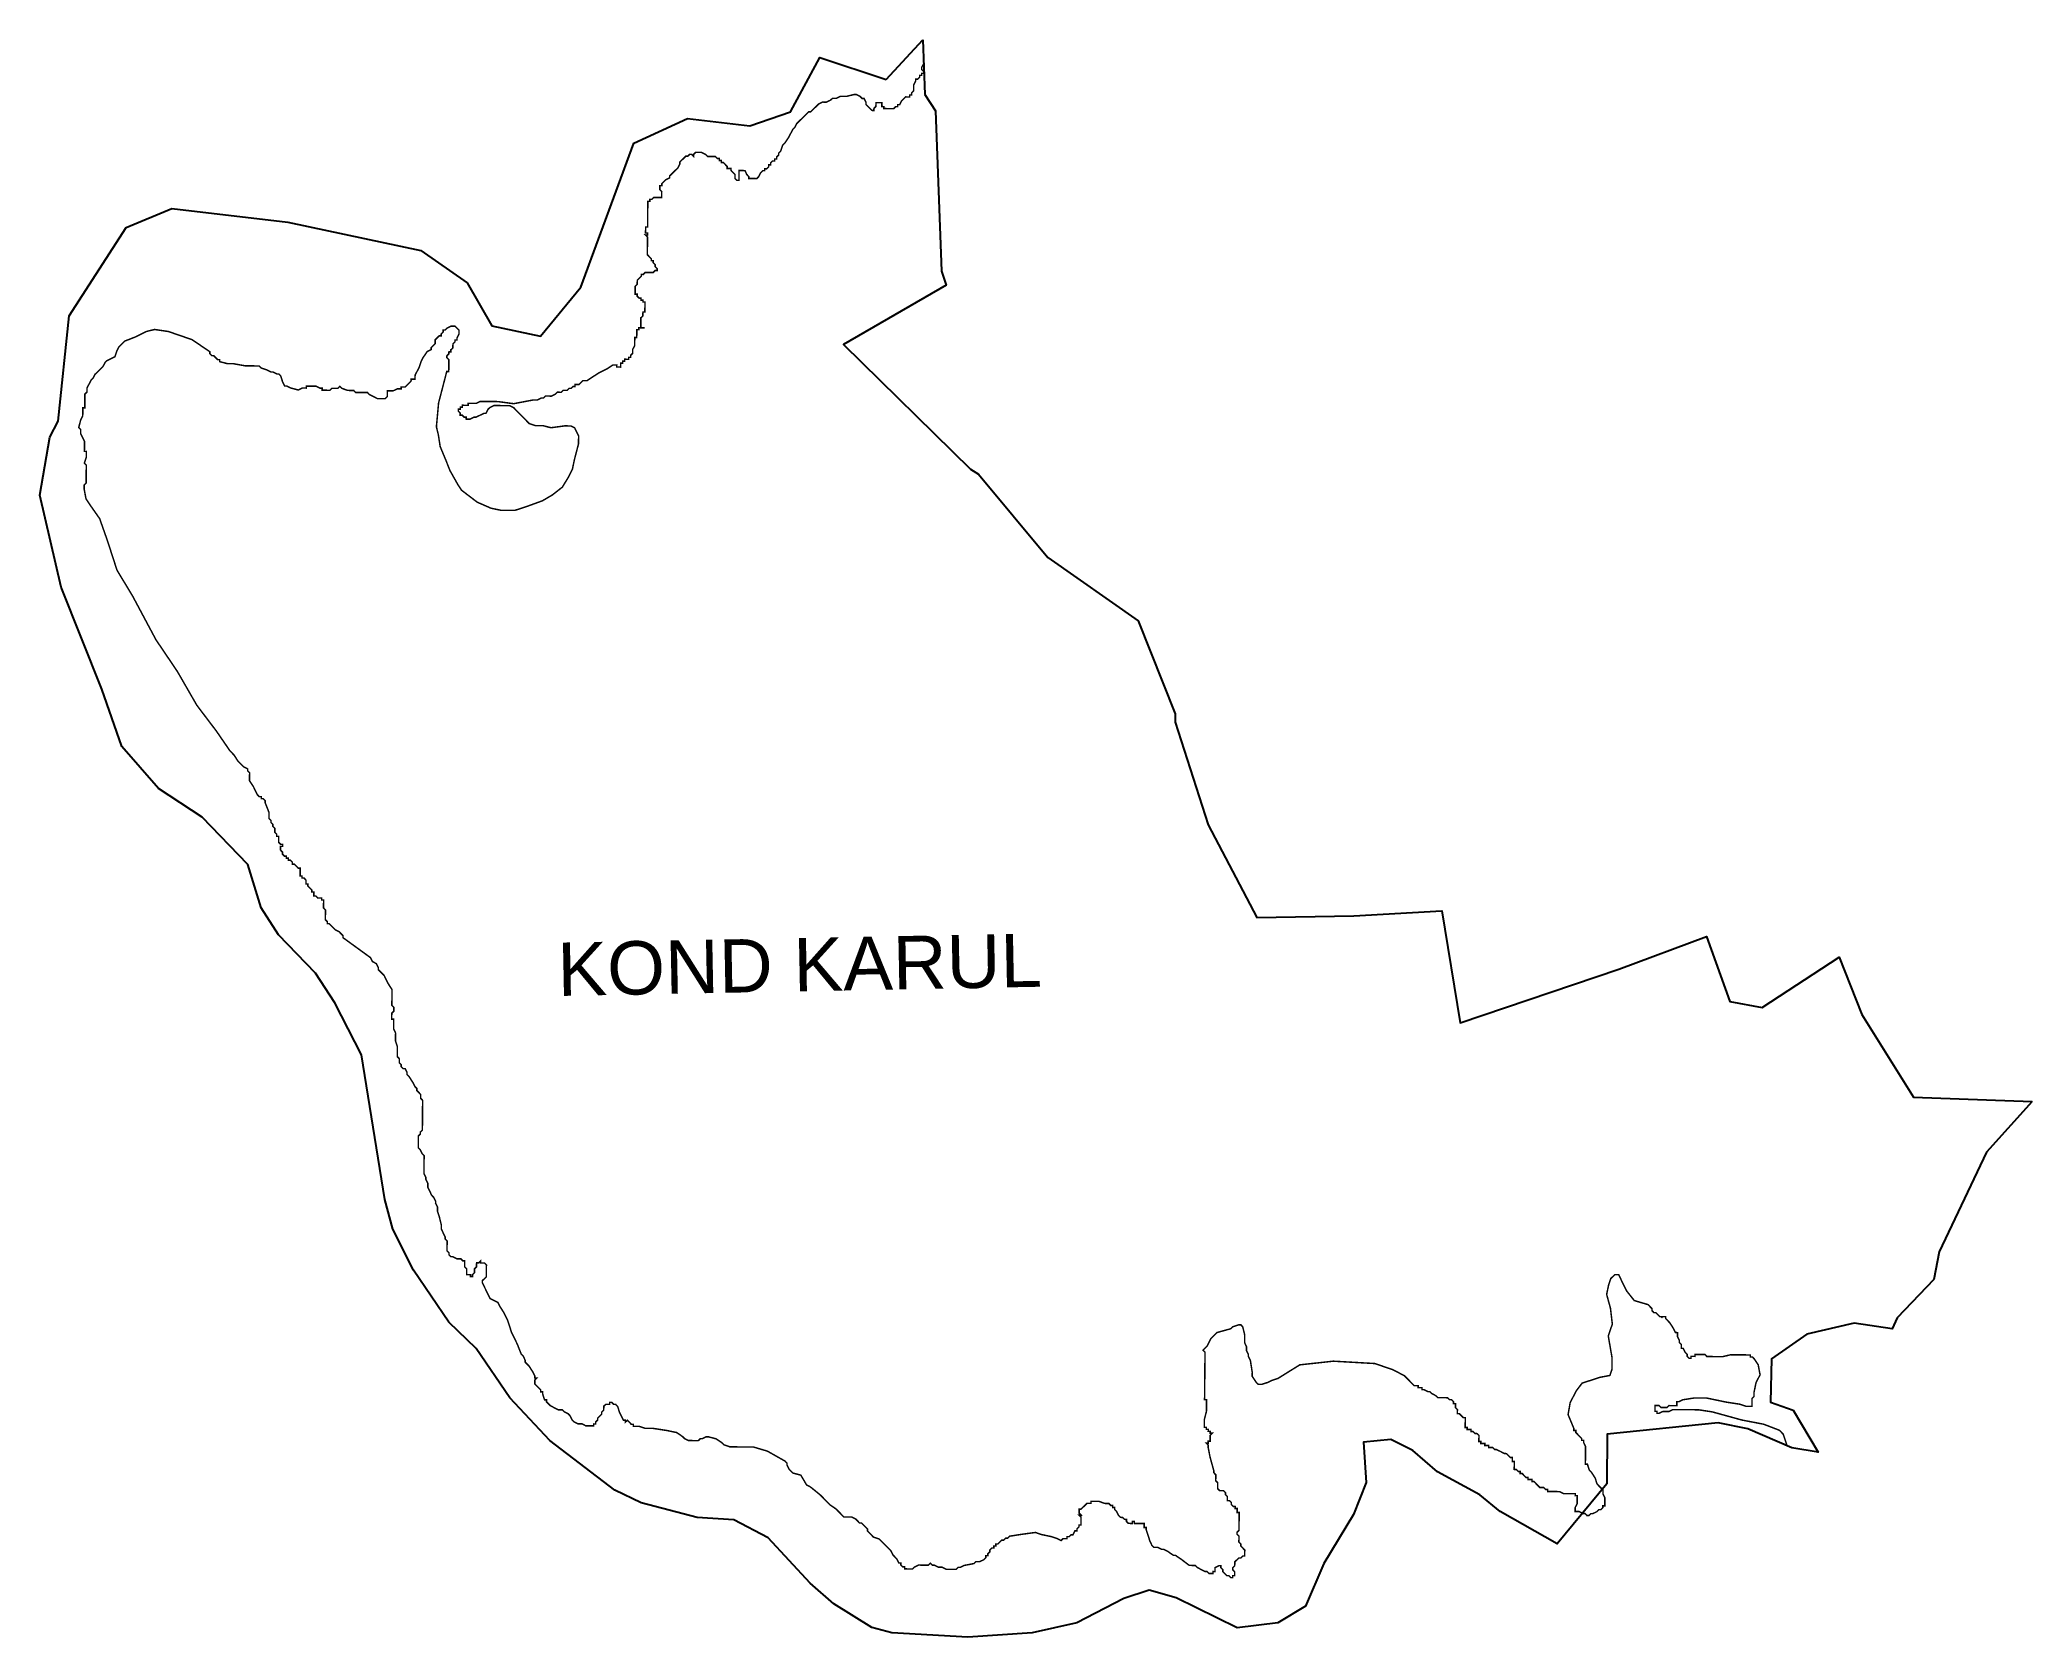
# Model space of a CAD drawing. Header units: metres. Extents: x 305319 to 309379, y 1922910 to 1926166.
import ezdxf

# ---------------------------------------------------------------- set-up
doc = ezdxf.new("R2010")
doc.units = ezdxf.units.M
for name, color, linetype in [('HAZARDS LINE', 1, 'Continuous'), ('village', 3, 'Continuous'), ('VILLAGE NAME', 250, 'Continuous')]:
    doc.layers.add(name, color=color, linetype=linetype)
doc.styles.get("Standard").update_dxf_attribs({"font": 'simplex.shx'})

msp = doc.modelspace()

# ---------------------------------------------------------------- texts
at = {"layer": 'VILLAGE NAME', "insert": (306372.6, 1924325.7), "char_height": 108.748, "attachment_point": 1, "rotation": 1.1028}
msp.add_mtext_dynamic_manual_height_columns('{\\fArial|b0|i0|c0|p34;KOND KARUL}', width=1571.314, gutter_width=543.7, heights=[0], dxfattribs=at)

# ---------------------------------------------------------------- linework, layer by layer
at = {"layer": 'HAZARDS LINE', "lineweight": 18}
msp.add_lwpolyline([(308879.8, 1923300.2, 3.02, 3.02, 0), (308872.2, 1923323.5, 3.02, 3.02, 0), (308864.2, 1923331.7, 3.02, 3.02, 0), (308832.1, 1923344, 3.02, 3.02, 0), (308787.9, 1923352.5, 3.02, 3.02, 0), (308727.6, 1923369.1, 3.02, 3.02, 0), (308699.5, 1923373.4, 3.02, 3.02, 0), (308647.1, 1923373.8, 3.02, 3.02, 0), (308639, 1923369.9, 3.02, 3.02, 0), (308626.9, 1923370, 3.02, 3.02, 0), (308618.8, 1923366, 3.02, 3.02, 0), (308614.8, 1923366.1, 3.02, 3.02, 0), (308614.9, 1923370.1, 3.02, 3.02, 0), (308610.8, 1923370.1, 3.02, 3.02, 0), (308610.9, 1923382.2, 3.02, 3.02, 0), (308619, 1923382.1, 3.02, 3.02, 0), (308623, 1923378.1, 3.02, 3.02, 0), (308635.1, 1923378, 3.02, 3.02, 0), (308639.1, 1923382, 3.02, 3.02, 0), (308655.2, 1923381.8, 3.02, 3.02, 0), (308655.3, 1923389.9, 3.02, 3.02, 0), (308659.3, 1923389.8, 3.02, 3.02, 0), (308667.4, 1923393.8, 3.02, 3.02, 0), (308691.6, 1923397.6, 3.02, 3.02, 0), (308715.8, 1923397.4, 3.02, 3.02, 0), (308756, 1923389, 3.02, 3.02, 0), (308784.1, 1923384.7, 3.02, 3.02, 0), (308796.2, 1923380.6, 3.02, 3.02, 0), (308808.3, 1923380.5, 3.02, 3.02, 0), (308808.4, 1923396.6, 3.02, 3.02, 0), (308812.5, 1923400.6, 3.02, 3.02, 0), (308812.5, 1923408.6, 3.02, 3.02, 0), (308816.7, 1923428.8, 3.02, 3.02, 0), (308824.9, 1923444.8, 3.02, 3.02, 0), (308821.1, 1923465, 3.02, 3.02, 0), (308813.1, 1923477.1, 3.02, 3.02, 0), (308809.1, 1923481.2, 3.02, 3.02, 0), (308805.1, 1923481.2, 3.02, 3.02, 0), (308805.1, 1923485.2, 3.02, 3.02, 0), (308764.9, 1923485.6, 3.02, 3.02, 0), (308748.7, 1923481.7, 3.02, 3.02, 0), (308716.5, 1923482, 3.02, 3.02, 0), (308712.5, 1923486.1, 3.02, 3.02, 0), (308692.4, 1923486.2, 3.02, 3.02, 0), (308692.3, 1923482.2, 3.02, 3.02, 0), (308684.3, 1923482.3, 3.02, 3.02, 0), (308684.3, 1923478.2, 3.02, 3.02, 0), (308680.2, 1923478.3, 3.02, 3.02, 0), (308676.2, 1923482.3, 3.02, 3.02, 0), (308676.3, 1923486.4, 3.02, 3.02, 0), (308672.3, 1923490.4, 3.02, 3.02, 0), (308668.3, 1923498.5, 3.02, 3.02, 0), (308664.3, 1923498.6, 3.02, 3.02, 0), (308664.4, 1923506.6, 3.02, 3.02, 0), (308660.4, 1923510.7, 3.02, 3.02, 0), (308660.4, 1923514.7, 3.02, 3.02, 0), (308656.5, 1923522.8, 3.02, 3.02, 0), (308656.5, 1923530.8, 3.02, 3.02, 0), (308652.5, 1923530.9, 3.02, 3.02, 0), (308648.5, 1923539, 3.02, 3.02, 0), (308640.6, 1923551.1, 3.02, 3.02, 0), (308636.6, 1923555.2, 3.02, 3.02, 0), (308632.6, 1923559.3, 3.02, 3.02, 0), (308632.6, 1923563.3, 3.02, 3.02, 0), (308624.6, 1923563.4, 3.02, 3.02, 0), (308620.6, 1923563.4, 3.02, 3.02, 0), (308616.6, 1923567.4, 3.02, 3.02, 0), (308612.6, 1923571.5, 3.02, 3.02, 0), (308608.5, 1923571.5, 3.02, 3.02, 0), (308604.6, 1923575.6, 3.02, 3.02, 0), (308604.6, 1923579.6, 3.02, 3.02, 0), (308596.6, 1923587.8, 3.02, 3.02, 0), (308568.5, 1923596.1, 3.02, 3.02, 0), (308552.5, 1923616.3, 3.02, 3.02, 0), (308540.7, 1923640.6, 3.02, 3.02, 0), (308536.7, 1923648.7, 3.02, 3.02, 0), (308528.7, 1923648.8, 3.02, 3.02, 0), (308520.5, 1923640.8, 3.02, 3.02, 0), (308516.4, 1923628.7, 3.02, 3.02, 0), (308512.2, 1923608.6, 3.02, 3.02, 0), (308520, 1923580.4, 3.02, 3.02, 0), (308523.8, 1923548.1, 3.02, 3.02, 0), (308515.5, 1923524, 3.02, 3.02, 0), (308523.2, 1923479.6, 3.02, 3.02, 0), (308523, 1923455.5, 3.02, 3.02, 0), (308518.8, 1923443.4, 3.02, 3.02, 0), (308498.7, 1923439.6, 3.02, 3.02, 0), (308462.3, 1923427.8, 3.02, 3.02, 0), (308450.1, 1923411.8, 3.02, 3.02, 0), (308437.8, 1923387.7, 3.02, 3.02, 0), (308433.6, 1923363.6, 3.02, 3.02, 0), (308445.4, 1923335.3, 3.02, 3.02, 0), (308445.4, 1923331.3, 3.02, 3.02, 0), (308449.4, 1923331.2, 3.02, 3.02, 0), (308449.3, 1923327.2, 3.02, 3.02, 0), (308453.3, 1923323.1, 3.02, 3.02, 0), (308457.3, 1923319.1, 3.02, 3.02, 0), (308461.3, 1923315, 3.02, 3.02, 0), (308461.3, 1923311, 3.02, 3.02, 0), (308465.3, 1923311, 3.02, 3.02, 0), (308465.3, 1923306.9, 3.02, 3.02, 0), (308469.2, 1923298.8, 3.02, 3.02, 0), (308468.9, 1923262.6, 3.02, 3.02, 0), (308473, 1923262.5, 3.02, 3.02, 0), (308476.9, 1923250.4, 3.02, 3.02, 0), (308480.9, 1923246.4, 3.02, 3.02, 0), (308488.8, 1923234.2, 3.02, 3.02, 0), (308492.7, 1923222.1, 3.02, 3.02, 0), (308496.7, 1923218, 3.02, 3.02, 0), (308504.7, 1923209.9, 3.02, 3.02, 0), (308504.6, 1923201.8, 3.02, 3.02, 0), (308508.6, 1923193.8, 3.02, 3.02, 0), (308508.5, 1923177.6, 3.02, 3.02, 0), (308504.4, 1923177.7, 3.02, 3.02, 0), (308504.4, 1923173.7, 3.02, 3.02, 0), (308500.3, 1923169.7, 3.02, 3.02, 0), (308496.3, 1923169.7, 3.02, 3.02, 0), (308492.2, 1923165.7, 3.02, 3.02, 0), (308484.2, 1923161.7, 3.02, 3.02, 0), (308480.1, 1923161.8, 3.02, 3.02, 0), (308476.1, 1923157.8, 3.02, 3.02, 0), (308472, 1923157.8, 3.02, 3.02, 0), (308468.1, 1923161.9, 3.02, 3.02, 0), (308464, 1923161.9, 3.02, 3.02, 0), (308456, 1923166, 3.02, 3.02, 0), (308447.9, 1923166.1, 3.02, 3.02, 0), (308448, 1923174.1, 3.02, 3.02, 0), (308452.1, 1923182.2, 3.02, 3.02, 0), (308452.3, 1923198.3, 3.02, 3.02, 0), (308448.2, 1923198.3, 3.02, 3.02, 0), (308448.3, 1923202.3, 3.02, 3.02, 0), (308424.1, 1923202.5, 3.02, 3.02, 0), (308416.1, 1923206.6, 3.02, 3.02, 0), (308391.9, 1923206.9, 3.02, 3.02, 0), (308392, 1923210.9, 3.02, 3.02, 0), (308387.9, 1923210.9, 3.02, 3.02, 0), (308383.9, 1923215, 3.02, 3.02, 0), (308375.9, 1923215, 3.02, 3.02, 0), (308367.9, 1923223.2, 3.02, 3.02, 0), (308363.9, 1923227.2, 3.02, 3.02, 0), (308359.9, 1923227.3, 3.02, 3.02, 0), (308359.9, 1923231.3, 3.02, 3.02, 0), (308351.9, 1923231.4, 3.02, 3.02, 0), (308351.9, 1923235.4, 3.02, 3.02, 0), (308347.9, 1923235.4, 3.02, 3.02, 0), (308343.9, 1923239.5, 3.02, 3.02, 0), (308339.9, 1923243.6, 3.02, 3.02, 0), (308335.8, 1923243.6, 3.02, 3.02, 0), (308335.9, 1923247.6, 3.02, 3.02, 0), (308331.9, 1923247.7, 3.02, 3.02, 0), (308327.9, 1923251.7, 3.02, 3.02, 0), (308323.8, 1923251.8, 3.02, 3.02, 0), (308324, 1923267.9, 3.02, 3.02, 0), (308319.9, 1923267.9, 3.02, 3.02, 0), (308320, 1923276, 3.02, 3.02, 0), (308316, 1923276, 3.02, 3.02, 0), (308308, 1923284.1, 3.02, 3.02, 0), (308304, 1923284.2, 3.02, 3.02, 0), (308296, 1923288.3, 3.02, 3.02, 0), (308287.9, 1923292.3, 3.02, 3.02, 0), (308283.9, 1923292.4, 3.02, 3.02, 0), (308279.9, 1923296.4, 3.02, 3.02, 0), (308271.9, 1923296.5, 3.02, 3.02, 0), (308271.9, 1923300.5, 3.02, 3.02, 0), (308263.8, 1923300.6, 3.02, 3.02, 0), (308263.9, 1923304.6, 3.02, 3.02, 0), (308255.8, 1923304.7, 3.02, 3.02, 0), (308255.9, 1923308.7, 3.02, 3.02, 0), (308251.8, 1923308.8, 3.02, 3.02, 0), (308251.9, 1923320.9, 3.02, 3.02, 0), (308247.9, 1923324.9, 3.02, 3.02, 0), (308243.9, 1923325, 3.02, 3.02, 0), (308239.9, 1923329, 3.02, 3.02, 0), (308235.9, 1923329.1, 3.02, 3.02, 0), (308235.9, 1923333.1, 3.02, 3.02, 0), (308227.9, 1923333.2, 3.02, 3.02, 0), (308227.9, 1923337.2, 3.02, 3.02, 0), (308223.9, 1923337.2, 3.02, 3.02, 0), (308224.1, 1923357.4, 3.02, 3.02, 0), (308220, 1923357.4, 3.02, 3.02, 0), (308216, 1923361.5, 3.02, 3.02, 0), (308212, 1923365.5, 3.02, 3.02, 0), (308208, 1923365.6, 3.02, 3.02, 0), (308208.1, 1923373.6, 3.02, 3.02, 0), (308204.1, 1923377.7, 3.02, 3.02, 0), (308204.2, 1923385.7, 3.02, 3.02, 0), (308200.1, 1923385.8, 3.02, 3.02, 0), (308200.2, 1923389.8, 3.02, 3.02, 0), (308196.2, 1923393.9, 3.02, 3.02, 0), (308192.2, 1923393.9, 3.02, 3.02, 0), (308188.2, 1923397.9, 3.02, 3.02, 0), (308168, 1923398.1, 3.02, 3.02, 0), (308164, 1923402.2, 3.02, 3.02, 0), (308156, 1923406.3, 3.02, 3.02, 0), (308152, 1923410.3, 3.02, 3.02, 0), (308148, 1923410.4, 3.02, 3.02, 0), (308140, 1923414.5, 3.02, 3.02, 0), (308135.9, 1923414.5, 3.02, 3.02, 0), (308136, 1923418.5, 3.02, 3.02, 0), (308127.9, 1923418.6, 3.02, 3.02, 0), (308128, 1923422.6, 3.02, 3.02, 0), (308119.9, 1923422.7, 3.02, 3.02, 0), (308099.9, 1923443, 3.02, 3.02, 0), (308075.9, 1923455.3, 3.02, 3.02, 0), (308039.7, 1923467.7, 3.02, 3.02, 0), (307955.2, 1923472.5, 3.02, 3.02, 0), (307886.7, 1923465, 3.02, 3.02, 0), (307842.1, 1923437.2, 3.02, 3.02, 0), (307830, 1923433.3, 3.02, 3.02, 0), (307821.9, 1923429.3, 3.02, 3.02, 0), (307809.8, 1923425.4, 3.02, 3.02, 0), (307801.7, 1923425.5, 3.02, 3.02, 0), (307797.8, 1923429.5, 3.02, 3.02, 0), (307789.8, 1923441.7, 3.02, 3.02, 0), (307789.9, 1923449.7, 3.02, 3.02, 0), (307786.1, 1923473.9, 3.02, 3.02, 0), (307782.1, 1923482, 3.02, 3.02, 0), (307782.1, 1923486.1, 3.02, 3.02, 0), (307778.2, 1923494.2, 3.02, 3.02, 0), (307778.2, 1923502.2, 3.02, 3.02, 0), (307774.3, 1923510.3, 3.02, 3.02, 0), (307774.4, 1923526.4, 3.02, 3.02, 0), (307770.5, 1923542.6, 3.02, 3.02, 0), (307766.6, 1923546.6, 3.02, 3.02, 0), (307762.5, 1923546.7, 3.02, 3.02, 0), (307750.4, 1923542.7, 3.02, 3.02, 0), (307746.3, 1923538.7, 3.02, 3.02, 0), (307718.1, 1923530.9, 3.02, 3.02, 0), (307705.9, 1923519, 3.02, 3.02, 0), (307697.7, 1923502.9, 3.02, 3.02, 0), (307689.6, 1923494.9, 3.02, 3.02, 0), (307693.6, 1923490.9, 3.02, 3.02, 0), (307693.5, 1923486.8, 3.02, 3.02, 0), (307693.4, 1923466.7, 3.02, 3.02, 0), (307693.3, 1923458.6, 3.02, 3.02, 0), (307693.3, 1923454.6, 3.02, 3.02, 0), (307693.2, 1923446.6, 3.02, 3.02, 0), (307693.2, 1923442.5, 3.02, 3.02, 0), (307693.1, 1923434.5, 3.02, 3.02, 0), (307693, 1923430.4, 3.02, 3.02, 0), (307693, 1923426.4, 3.02, 3.02, 0), (307693, 1923422.4, 3.02, 3.02, 0), (307692.9, 1923418.4, 3.02, 3.02, 0), (307692.9, 1923414.3, 3.02, 3.02, 0), (307692.9, 1923410.3, 3.02, 3.02, 0), (307692.8, 1923406.3, 3.02, 3.02, 0), (307692.7, 1923394.2, 3.02, 3.02, 0), (307696.8, 1923394.2, 3.02, 3.02, 0), (307696.7, 1923390.1, 3.02, 3.02, 0), (307696.7, 1923382.1, 3.02, 3.02, 0), (307696.6, 1923378, 3.02, 3.02, 0), (307696.6, 1923374, 3.02, 3.02, 0), (307696.5, 1923370, 3.02, 3.02, 0), (307692.4, 1923353.9, 3.02, 3.02, 0), (307692.3, 1923349.9, 3.02, 3.02, 0), (307692.3, 1923345.9, 3.02, 3.02, 0), (307692.3, 1923341.8, 3.02, 3.02, 0), (307692.2, 1923337.8, 3.02, 3.02, 0), (307696.3, 1923337.8, 3.02, 3.02, 0), (307696.2, 1923333.7, 3.02, 3.02, 0), (307700.3, 1923333.7, 3.02, 3.02, 0), (307700.2, 1923329.7, 3.02, 3.02, 0), (307704.3, 1923329.6, 3.02, 3.02, 0), (307704.2, 1923325.6, 3.02, 3.02, 0), (307708.2, 1923325.6, 3.02, 3.02, 0), (307704.2, 1923321.6, 3.02, 3.02, 0), (307704.2, 1923317.6, 3.02, 3.02, 0), (307704.1, 1923313.5, 3.02, 3.02, 0), (307704.1, 1923309.5, 3.02, 3.02, 0), (307700.1, 1923309.5, 3.02, 3.02, 0), (307700, 1923305.5, 3.02, 3.02, 0), (307696, 1923305.5, 3.02, 3.02, 0), (307700, 1923301.5, 3.02, 3.02, 0), (307699.9, 1923297.4, 3.02, 3.02, 0), (307703.8, 1923277.3, 3.02, 3.02, 0), (307711.6, 1923249, 3.02, 3.02, 0), (307711.6, 1923245, 3.02, 3.02, 0), (307715.6, 1923240.9, 3.02, 3.02, 0), (307715.5, 1923228.8, 3.02, 3.02, 0), (307719.5, 1923224.8, 3.02, 3.02, 0), (307719.4, 1923220.7, 3.02, 3.02, 0), (307719.4, 1923216.7, 3.02, 3.02, 0), (307719.4, 1923212.7, 3.02, 3.02, 0), (307723.3, 1923208.6, 3.02, 3.02, 0), (307727.4, 1923208.6, 3.02, 3.02, 0), (307731.4, 1923208.6, 3.02, 3.02, 0), (307735.4, 1923204.5, 3.02, 3.02, 0), (307735.4, 1923200.5, 3.02, 3.02, 0), (307739.3, 1923196.4, 3.02, 3.02, 0), (307739.3, 1923192.4, 3.02, 3.02, 0), (307739.3, 1923188.3, 3.02, 3.02, 0), (307743.3, 1923188.3, 3.02, 3.02, 0), (307747.3, 1923184.2, 3.02, 3.02, 0), (307747.3, 1923180.2, 3.02, 3.02, 0), (307751.3, 1923176.2, 3.02, 3.02, 0), (307755.3, 1923176.1, 3.02, 3.02, 0), (307755.2, 1923172.1, 3.02, 3.02, 0), (307759.3, 1923172.1, 3.02, 3.02, 0), (307759.2, 1923168, 3.02, 3.02, 0), (307759.2, 1923164, 3.02, 3.02, 0), (307763.2, 1923164, 3.02, 3.02, 0), (307763.2, 1923159.9, 3.02, 3.02, 0), (307763.2, 1923155.9, 3.02, 3.02, 0), (307763.1, 1923151.9, 3.02, 3.02, 0), (307763.1, 1923147.9, 3.02, 3.02, 0), (307763, 1923135.8, 3.02, 3.02, 0), (307763, 1923131.7, 3.02, 3.02, 0), (307762.9, 1923127.7, 3.02, 3.02, 0), (307758.9, 1923123.7, 3.02, 3.02, 0), (307758.8, 1923119.7, 3.02, 3.02, 0), (307762.8, 1923115.6, 3.02, 3.02, 0), (307762.8, 1923111.6, 3.02, 3.02, 0), (307762.7, 1923107.6, 3.02, 3.02, 0), (307762.7, 1923103.5, 3.02, 3.02, 0), (307766.7, 1923099.5, 3.02, 3.02, 0), (307766.7, 1923095.5, 3.02, 3.02, 0), (307770.7, 1923091.4, 3.02, 3.02, 0), (307774.7, 1923087.3, 3.02, 3.02, 0), (307774.6, 1923083.3, 3.02, 3.02, 0), (307774.6, 1923079.3, 3.02, 3.02, 0), (307774.5, 1923075.2, 3.02, 3.02, 0), (307770.5, 1923075.3, 3.02, 3.02, 0), (307766.5, 1923071.3, 3.02, 3.02, 0), (307762.4, 1923071.3, 3.02, 3.02, 0), (307758.4, 1923067.3, 3.02, 3.02, 0), (307754.3, 1923063.3, 3.02, 3.02, 0), (307754.3, 1923059.3, 3.02, 3.02, 0), (307754.2, 1923055.3, 3.02, 3.02, 0), (307750.2, 1923051.3, 3.02, 3.02, 0), (307750.1, 1923047.3, 3.02, 3.02, 0), (307754.1, 1923043.2, 3.02, 3.02, 0), (307754.1, 1923039.2, 3.02, 3.02, 0), (307754.1, 1923035.1, 3.02, 3.02, 0), (307750, 1923035.2, 3.02, 3.02, 0), (307750, 1923031.1, 3.02, 3.02, 0), (307746, 1923031.2, 3.02, 3.02, 0), (307742, 1923035.2, 3.02, 3.02, 0), (307738, 1923035.3, 3.02, 3.02, 0), (307734, 1923039.3, 3.02, 3.02, 0), (307730, 1923043.4, 3.02, 3.02, 0), (307730, 1923047.4, 3.02, 3.02, 0), (307726, 1923051.5, 3.02, 3.02, 0), (307726, 1923055.5, 3.02, 3.02, 0), (307722, 1923055.6, 3.02, 3.02, 0), (307713.9, 1923051.6, 3.02, 3.02, 0), (307713.9, 1923047.6, 3.02, 3.02, 0), (307713.9, 1923043.5, 3.02, 3.02, 0), (307709.8, 1923043.6, 3.02, 3.02, 0), (307709.8, 1923039.6, 3.02, 3.02, 0), (307705.8, 1923039.6, 3.02, 3.02, 0), (307701.7, 1923039.6, 3.02, 3.02, 0), (307697.7, 1923043.7, 3.02, 3.02, 0), (307693.7, 1923043.7, 3.02, 3.02, 0), (307685.7, 1923047.8, 3.02, 3.02, 0), (307677.7, 1923051.9, 3.02, 3.02, 0), (307673.7, 1923056, 3.02, 3.02, 0), (307665.6, 1923056.1, 3.02, 3.02, 0), (307661.6, 1923056.1, 3.02, 3.02, 0), (307645.6, 1923068.3, 3.02, 3.02, 0), (307633.6, 1923076.5, 3.02, 3.02, 0), (307629.6, 1923076.5, 3.02, 3.02, 0), (307617.6, 1923084.7, 3.02, 3.02, 0), (307609.5, 1923088.8, 3.02, 3.02, 0), (307605.5, 1923088.8, 3.02, 3.02, 0), (307597.5, 1923092.9, 3.02, 3.02, 0), (307593.5, 1923092.9, 3.02, 3.02, 0), (307589.4, 1923093, 3.02, 3.02, 0), (307585.4, 1923097, 3.02, 3.02, 0), (307581.5, 1923105.1, 3.02, 3.02, 0), (307573.6, 1923129.4, 3.02, 3.02, 0), (307573.7, 1923133.4, 3.02, 3.02, 0), (307569.6, 1923133.4, 3.02, 3.02, 0), (307569.7, 1923137.4, 3.02, 3.02, 0), (307569.7, 1923141.5, 3.02, 3.02, 0), (307565.7, 1923141.5, 3.02, 3.02, 0), (307561.7, 1923141.5, 3.02, 3.02, 0), (307557.6, 1923141.6, 3.02, 3.02, 0), (307553.6, 1923141.6, 3.02, 3.02, 0), (307549.6, 1923141.7, 3.02, 3.02, 0), (307549.6, 1923145.7, 3.02, 3.02, 0), (307545.6, 1923145.7, 3.02, 3.02, 0), (307545.5, 1923141.7, 3.02, 3.02, 0), (307541.5, 1923141.7, 3.02, 3.02, 0), (307537.5, 1923141.8, 3.02, 3.02, 0), (307533.5, 1923145.8, 3.02, 3.02, 0), (307533.5, 1923149.8, 3.02, 3.02, 0), (307529.5, 1923149.9, 3.02, 3.02, 0), (307525.5, 1923153.9, 3.02, 3.02, 0), (307521.5, 1923154, 3.02, 3.02, 0), (307517.5, 1923158, 3.02, 3.02, 0), (307513.5, 1923166.1, 3.02, 3.02, 0), (307509.5, 1923170.2, 3.02, 3.02, 0), (307509.6, 1923174.2, 3.02, 3.02, 0), (307505.6, 1923174.3, 3.02, 3.02, 0), (307505.6, 1923178.3, 3.02, 3.02, 0), (307501.6, 1923178.3, 3.02, 3.02, 0), (307497.6, 1923182.4, 3.02, 3.02, 0), (307493.5, 1923182.4, 3.02, 3.02, 0), (307489.5, 1923182.5, 3.02, 3.02, 0), (307477.5, 1923186.6, 3.02, 3.02, 0), (307473.4, 1923186.6, 3.02, 3.02, 0), (307469.4, 1923186.7, 3.02, 3.02, 0), (307465.4, 1923186.7, 3.02, 3.02, 0), (307461.4, 1923186.7, 3.02, 3.02, 0), (307461.3, 1923182.7, 3.02, 3.02, 0), (307457.3, 1923182.7, 3.02, 3.02, 0), (307453.3, 1923182.8, 3.02, 3.02, 0), (307449.2, 1923178.8, 3.02, 3.02, 0), (307445.1, 1923174.8, 3.02, 3.02, 0), (307441.1, 1923170.8, 3.02, 3.02, 0), (307437.1, 1923170.8, 3.02, 3.02, 0), (307437, 1923166.8, 3.02, 3.02, 0), (307437, 1923162.8, 3.02, 3.02, 0), (307441, 1923158.7, 3.02, 3.02, 0), (307436.9, 1923158.7, 3.02, 3.02, 0), (307440.9, 1923154.7, 3.02, 3.02, 0), (307440.9, 1923150.6, 3.02, 3.02, 0), (307440.9, 1923146.6, 3.02, 3.02, 0), (307440.8, 1923142.6, 3.02, 3.02, 0), (307440.8, 1923138.6, 3.02, 3.02, 0), (307436.8, 1923138.6, 3.02, 3.02, 0), (307436.7, 1923134.6, 3.02, 3.02, 0), (307432.7, 1923130.6, 3.02, 3.02, 0), (307432.6, 1923126.6, 3.02, 3.02, 0), (307428.6, 1923126.6, 3.02, 3.02, 0), (307424.5, 1923118.6, 3.02, 3.02, 0), (307420.5, 1923118.6, 3.02, 3.02, 0), (307416.4, 1923114.6, 3.02, 3.02, 0), (307412.4, 1923114.6, 3.02, 3.02, 0), (307412.4, 1923110.6, 3.02, 3.02, 0), (307408.3, 1923110.6, 3.02, 3.02, 0), (307404.3, 1923110.7, 3.02, 3.02, 0), (307400.2, 1923106.7, 3.02, 3.02, 0), (307392.2, 1923110.8, 3.02, 3.02, 0), (307380.2, 1923114.9, 3.02, 3.02, 0), (307360.1, 1923119.1, 3.02, 3.02, 0), (307348, 1923123.3, 3.02, 3.02, 0), (307319.8, 1923119.5, 3.02, 3.02, 0), (307295.6, 1923115.7, 3.02, 3.02, 0), (307291.5, 1923111.7, 3.02, 3.02, 0), (307287.5, 1923111.7, 3.02, 3.02, 0), (307283.5, 1923107.7, 3.02, 3.02, 0), (307279.4, 1923107.7, 3.02, 3.02, 0), (307275.4, 1923103.7, 3.02, 3.02, 0), (307271.3, 1923099.8, 3.02, 3.02, 0), (307267.3, 1923099.8, 3.02, 3.02, 0), (307267.2, 1923095.8, 3.02, 3.02, 0), (307263.2, 1923095.8, 3.02, 3.02, 0), (307263.2, 1923091.8, 3.02, 3.02, 0), (307259.2, 1923091.8, 3.02, 3.02, 0), (307255.1, 1923087.8, 3.02, 3.02, 0), (307255.1, 1923083.8, 3.02, 3.02, 0), (307251, 1923079.8, 3.02, 3.02, 0), (307251, 1923075.8, 3.02, 3.02, 0), (307246.9, 1923075.8, 3.02, 3.02, 0), (307246.9, 1923071.8, 3.02, 3.02, 0), (307242.8, 1923067.8, 3.02, 3.02, 0), (307234.7, 1923063.8, 3.02, 3.02, 0), (307226.7, 1923063.9, 3.02, 3.02, 0), (307222.6, 1923059.9, 3.02, 3.02, 0), (307202.5, 1923056, 3.02, 3.02, 0), (307194.4, 1923052.1, 3.02, 3.02, 0), (307190.3, 1923052.1, 3.02, 3.02, 0), (307186.3, 1923048.1, 3.02, 3.02, 0), (307182.2, 1923048.2, 3.02, 3.02, 0), (307178.2, 1923048.2, 3.02, 3.02, 0), (307174.2, 1923048.2, 3.02, 3.02, 0), (307170.2, 1923048.3, 3.02, 3.02, 0), (307166.1, 1923048.3, 3.02, 3.02, 0), (307158.1, 1923052.4, 3.02, 3.02, 0), (307154.1, 1923052.4, 3.02, 3.02, 0), (307150.1, 1923052.5, 3.02, 3.02, 0), (307142, 1923056.6, 3.02, 3.02, 0), (307138, 1923056.6, 3.02, 3.02, 0), (307134, 1923060.7, 3.02, 3.02, 0), (307130, 1923056.7, 3.02, 3.02, 0), (307121.9, 1923056.7, 3.02, 3.02, 0), (307109.8, 1923056.8, 3.02, 3.02, 0), (307101.7, 1923052.9, 3.02, 3.02, 0), (307097.7, 1923048.9, 3.02, 3.02, 0), (307093.6, 1923048.9, 3.02, 3.02, 0), (307085.6, 1923049, 3.02, 3.02, 0), (307081.6, 1923049, 3.02, 3.02, 0), (307081.6, 1923053.1, 3.02, 3.02, 0), (307077.6, 1923053.1, 3.02, 3.02, 0), (307073.6, 1923057.2, 3.02, 3.02, 0), (307073.6, 1923061.2, 3.02, 3.02, 0), (307069.6, 1923061.2, 3.02, 3.02, 0), (307065.6, 1923069.3, 3.02, 3.02, 0), (307057.6, 1923077.4, 3.02, 3.02, 0), (307053.7, 1923085.5, 3.02, 3.02, 0), (307049.7, 1923089.6, 3.02, 3.02, 0), (307037.7, 1923101.8, 3.02, 3.02, 0), (307029.7, 1923109.9, 3.02, 3.02, 0), (307017.7, 1923114, 3.02, 3.02, 0), (307009.7, 1923122.2, 3.02, 3.02, 0), (307005.7, 1923126.2, 3.02, 3.02, 0), (307005.7, 1923130.3, 3.02, 3.02, 0), (307001.8, 1923134.3, 3.02, 3.02, 0), (306997.8, 1923138.4, 3.02, 3.02, 0), (306993.8, 1923142.4, 3.02, 3.02, 0), (306989.7, 1923142.5, 3.02, 3.02, 0), (306981.8, 1923150.6, 3.02, 3.02, 0), (306973.7, 1923154.7, 3.02, 3.02, 0), (306961.7, 1923154.8, 3.02, 3.02, 0), (306957.6, 1923154.8, 3.02, 3.02, 0), (306949.6, 1923163, 3.02, 3.02, 0), (306941.7, 1923171.1, 3.02, 3.02, 0), (306929.6, 1923179.3, 3.02, 3.02, 0), (306909.7, 1923199.6, 3.02, 3.02, 0), (306889.7, 1923215.9, 3.02, 3.02, 0), (306881.7, 1923220, 3.02, 3.02, 0), (306869.8, 1923240.2, 3.02, 3.02, 0), (306853.7, 1923244.4, 3.02, 3.02, 0), (306845.7, 1923252.5, 3.02, 3.02, 0), (306841.7, 1923260.6, 3.02, 3.02, 0), (306841.8, 1923264.6, 3.02, 3.02, 0), (306837.8, 1923268.7, 3.02, 3.02, 0), (306801.7, 1923289.1, 3.02, 3.02, 0), (306773.6, 1923297.4, 3.02, 3.02, 0), (306769.6, 1923297.5, 3.02, 3.02, 0), (306745.4, 1923297.7, 3.02, 3.02, 0), (306725.3, 1923297.8, 3.02, 3.02, 0), (306713.2, 1923302, 3.02, 3.02, 0), (306709.2, 1923306, 3.02, 3.02, 0), (306697.2, 1923314.2, 3.02, 3.02, 0), (306681.1, 1923318.4, 3.02, 3.02, 0), (306677.1, 1923318.4, 3.02, 3.02, 0), (306669, 1923314.4, 3.02, 3.02, 0), (306665, 1923314.5, 3.02, 3.02, 0), (306660.9, 1923310.5, 3.02, 3.02, 0), (306652.9, 1923310.6, 3.02, 3.02, 0), (306640.8, 1923310.7, 3.02, 3.02, 0), (306632.8, 1923314.8, 3.02, 3.02, 0), (306628.8, 1923318.8, 3.02, 3.02, 0), (306616.8, 1923327, 3.02, 3.02, 0), (306596.7, 1923331.2, 3.02, 3.02, 0), (306568.5, 1923335.5, 3.02, 3.02, 0), (306552.4, 1923335.6, 3.02, 3.02, 0), (306540.4, 1923339.7, 3.02, 3.02, 0), (306528.3, 1923339.8, 3.02, 3.02, 0), (306528.3, 1923343.9, 3.02, 3.02, 0), (306524.3, 1923343.9, 3.02, 3.02, 0), (306520.3, 1923348, 3.02, 3.02, 0), (306516.3, 1923352, 3.02, 3.02, 0), (306512.2, 1923348, 3.02, 3.02, 0), (306512.3, 1923352.1, 3.02, 3.02, 0), (306508.2, 1923352.1, 3.02, 3.02, 0), (306504.3, 1923360.2, 3.02, 3.02, 0), (306500.3, 1923368.3, 3.02, 3.02, 0), (306496.4, 1923380.4, 3.02, 3.02, 0), (306492.4, 1923384.5, 3.02, 3.02, 0), (306488.4, 1923384.5, 3.02, 3.02, 0), (306484.4, 1923388.6, 3.02, 3.02, 0), (306480.4, 1923388.6, 3.02, 3.02, 0), (306480.3, 1923384.6, 3.02, 3.02, 0), (306476.3, 1923384.6, 3.02, 3.02, 0), (306472.3, 1923384.6, 3.02, 3.02, 0), (306468.2, 1923380.6, 3.02, 3.02, 0), (306468.2, 1923376.6, 3.02, 3.02, 0), (306468.1, 1923372.6, 3.02, 3.02, 0), (306464.1, 1923368.6, 3.02, 3.02, 0), (306464, 1923364.6, 3.02, 3.02, 0), (306460, 1923360.6, 3.02, 3.02, 0), (306455.9, 1923356.6, 3.02, 3.02, 0), (306455.9, 1923352.6, 3.02, 3.02, 0), (306451.8, 1923348.6, 3.02, 3.02, 0), (306451.8, 1923344.5, 3.02, 3.02, 0), (306447.8, 1923344.6, 3.02, 3.02, 0), (306447.7, 1923340.5, 3.02, 3.02, 0), (306443.7, 1923340.6, 3.02, 3.02, 0), (306439.7, 1923340.6, 3.02, 3.02, 0), (306435.6, 1923340.6, 3.02, 3.02, 0), (306431.6, 1923340.7, 3.02, 3.02, 0), (306423.6, 1923344.8, 3.02, 3.02, 0), (306415.5, 1923344.8, 3.02, 3.02, 0), (306407.5, 1923348.9, 3.02, 3.02, 0), (306403.5, 1923353, 3.02, 3.02, 0), (306399.6, 1923361.1, 3.02, 3.02, 0), (306395.6, 1923365.2, 3.02, 3.02, 0), (306387.6, 1923369.3, 3.02, 3.02, 0), (306383.6, 1923373.3, 3.02, 3.02, 0), (306375.5, 1923373.4, 3.02, 3.02, 0), (306359.5, 1923381.6, 3.02, 3.02, 0), (306351.5, 1923389.7, 3.02, 3.02, 0), (306351.5, 1923393.7, 3.02, 3.02, 0), (306347.5, 1923393.8, 3.02, 3.02, 0), (306343.6, 1923405.9, 3.02, 3.02, 0), (306343.6, 1923409.9, 3.02, 3.02, 0), (306339.6, 1923410, 3.02, 3.02, 0), (306339.6, 1923414, 3.02, 3.02, 0), (306335.6, 1923418, 3.02, 3.02, 0), (306331.6, 1923422.1, 3.02, 3.02, 0), (306327.6, 1923426.2, 3.02, 3.02, 0), (306327.7, 1923430.2, 3.02, 3.02, 0), (306327.7, 1923434.2, 3.02, 3.02, 0), (306331.8, 1923438.2, 3.02, 3.02, 0), (306327.7, 1923438.3, 3.02, 3.02, 0), (306327.8, 1923442.3, 3.02, 3.02, 0), (306323.8, 1923450.4, 3.02, 3.02, 0), (306315.9, 1923462.5, 3.02, 3.02, 0), (306311.9, 1923466.6, 3.02, 3.02, 0), (306307.9, 1923470.7, 3.02, 3.02, 0), (306307.9, 1923474.7, 3.02, 3.02, 0), (306304, 1923482.8, 3.02, 3.02, 0), (306300, 1923486.8, 3.02, 3.02, 0), (306292.1, 1923507, 3.02, 3.02, 0), (306280.2, 1923531.3, 3.02, 3.02, 0), (306272.4, 1923555.6, 3.02, 3.02, 0), (306264.5, 1923571.7, 3.02, 3.02, 0), (306256.5, 1923583.9, 3.02, 3.02, 0), (306252.6, 1923592, 3.02, 3.02, 0), (306236.5, 1923600.2, 3.02, 3.02, 0), (306228.6, 1923616.4, 3.02, 3.02, 0), (306224.6, 1923624.5, 3.02, 3.02, 0), (306220.7, 1923632.5, 3.02, 3.02, 0), (306220.7, 1923636.6, 3.02, 3.02, 0), (306224.8, 1923640.6, 3.02, 3.02, 0), (306228.8, 1923644.6, 3.02, 3.02, 0), (306228.9, 1923648.6, 3.02, 3.02, 0), (306228.9, 1923652.6, 3.02, 3.02, 0), (306228.9, 1923656.6, 3.02, 3.02, 0), (306229, 1923660.7, 3.02, 3.02, 0), (306229, 1923664.7, 3.02, 3.02, 0), (306229.1, 1923668.7, 3.02, 3.02, 0), (306225.1, 1923672.8, 3.02, 3.02, 0), (306221, 1923672.8, 3.02, 3.02, 0), (306217, 1923672.9, 3.02, 3.02, 0), (306217, 1923676.9, 3.02, 3.02, 0), (306213, 1923672.9, 3.02, 3.02, 0), (306209, 1923672.9, 3.02, 3.02, 0), (306208.9, 1923668.9, 3.02, 3.02, 0), (306208.9, 1923664.9, 3.02, 3.02, 0), (306204.8, 1923660.9, 3.02, 3.02, 0), (306204.8, 1923656.8, 3.02, 3.02, 0), (306204.8, 1923652.8, 3.02, 3.02, 0), (306200.7, 1923648.8, 3.02, 3.02, 0), (306200.7, 1923644.8, 3.02, 3.02, 0), (306196.6, 1923644.8, 3.02, 3.02, 0), (306196.7, 1923648.9, 3.02, 3.02, 0), (306192.6, 1923648.9, 3.02, 3.02, 0), (306188.6, 1923648.9, 3.02, 3.02, 0), (306188.6, 1923653, 3.02, 3.02, 0), (306188.7, 1923657, 3.02, 3.02, 0), (306188.7, 1923661, 3.02, 3.02, 0), (306184.7, 1923665.1, 3.02, 3.02, 0), (306184.8, 1923673.1, 3.02, 3.02, 0), (306184.8, 1923677.2, 3.02, 3.02, 0), (306180.8, 1923677.2, 3.02, 3.02, 0), (306176.8, 1923681.3, 3.02, 3.02, 0), (306168.7, 1923681.3, 3.02, 3.02, 0), (306160.7, 1923685.4, 3.02, 3.02, 0), (306156.7, 1923685.5, 3.02, 3.02, 0), (306152.7, 1923689.5, 3.02, 3.02, 0), (306152.7, 1923693.6, 3.02, 3.02, 0), (306148.8, 1923697.6, 3.02, 3.02, 0), (306148.8, 1923701.6, 3.02, 3.02, 0), (306148.8, 1923705.7, 3.02, 3.02, 0), (306148.9, 1923709.7, 3.02, 3.02, 0), (306148.9, 1923713.7, 3.02, 3.02, 0), (306148.9, 1923717.8, 3.02, 3.02, 0), (306144.9, 1923721.8, 3.02, 3.02, 0), (306145, 1923725.8, 3.02, 3.02, 0), (306141, 1923733.9, 3.02, 3.02, 0), (306137.1, 1923742, 3.02, 3.02, 0), (306137.1, 1923750.1, 3.02, 3.02, 0), (306133.2, 1923766.2, 3.02, 3.02, 0), (306129.3, 1923778.4, 3.02, 3.02, 0), (306129.4, 1923786.4, 3.02, 3.02, 0), (306125.4, 1923794.5, 3.02, 3.02, 0), (306125.5, 1923798.5, 3.02, 3.02, 0), (306121.5, 1923806.6, 3.02, 3.02, 0), (306117.5, 1923810.7, 3.02, 3.02, 0), (306113.6, 1923818.8, 3.02, 3.02, 0), (306109.6, 1923826.9, 3.02, 3.02, 0), (306109.6, 1923830.9, 3.02, 3.02, 0), (306109.7, 1923834.9, 3.02, 3.02, 0), (306105.7, 1923843, 3.02, 3.02, 0), (306105.7, 1923847, 3.02, 3.02, 0), (306101.8, 1923855.1, 3.02, 3.02, 0), (306101.8, 1923859.2, 3.02, 3.02, 0), (306101.9, 1923863.2, 3.02, 3.02, 0), (306101.9, 1923867.2, 3.02, 3.02, 0), (306101.9, 1923871.2, 3.02, 3.02, 0), (306102, 1923879.3, 3.02, 3.02, 0), (306102, 1923883.3, 3.02, 3.02, 0), (306102.1, 1923887.4, 3.02, 3.02, 0), (306102.1, 1923891.4, 3.02, 3.02, 0), (306098.1, 1923895.4, 3.02, 3.02, 0), (306094.2, 1923903.5, 3.02, 3.02, 0), (306090.2, 1923907.6, 3.02, 3.02, 0), (306090.2, 1923911.6, 3.02, 3.02, 0), (306090.2, 1923915.7, 3.02, 3.02, 0), (306090.3, 1923919.7, 3.02, 3.02, 0), (306090.3, 1923927.7, 3.02, 3.02, 0), (306090.4, 1923931.8, 3.02, 3.02, 0), (306094.4, 1923935.8, 3.02, 3.02, 0), (306094.5, 1923939.8, 3.02, 3.02, 0), (306098.5, 1923943.8, 3.02, 3.02, 0), (306098.6, 1923951.8, 3.02, 3.02, 0), (306098.7, 1923959.9, 3.02, 3.02, 0), (306098.8, 1923972, 3.02, 3.02, 0), (306098.9, 1923984.1, 3.02, 3.02, 0), (306098.9, 1923992.1, 3.02, 3.02, 0), (306099, 1923996.1, 3.02, 3.02, 0), (306099, 1924000.2, 3.02, 3.02, 0), (306099.1, 1924004.2, 3.02, 3.02, 0), (306095.1, 1924008.3, 3.02, 3.02, 0), (306095.1, 1924012.3, 3.02, 3.02, 0), (306095.1, 1924016.3, 3.02, 3.02, 0), (306091.1, 1924020.4, 3.02, 3.02, 0), (306087.1, 1924024.4, 3.02, 3.02, 0), (306087.2, 1924028.5, 3.02, 3.02, 0), (306083.2, 1924032.5, 3.02, 3.02, 0), (306079.2, 1924040.6, 3.02, 3.02, 0), (306071.3, 1924052.8, 3.02, 3.02, 0), (306067.3, 1924056.8, 3.02, 3.02, 0), (306067.3, 1924060.9, 3.02, 3.02, 0), (306063.4, 1924069, 3.02, 3.02, 0), (306059.3, 1924069, 3.02, 3.02, 0), (306055.3, 1924073.1, 3.02, 3.02, 0), (306055.4, 1924077.1, 3.02, 3.02, 0), (306051.4, 1924081.1, 3.02, 3.02, 0), (306051.4, 1924085.2, 3.02, 3.02, 0), (306051.5, 1924089.2, 3.02, 3.02, 0), (306047.5, 1924093.3, 3.02, 3.02, 0), (306047.5, 1924101.3, 3.02, 3.02, 0), (306047.6, 1924113.4, 3.02, 3.02, 0), (306043.7, 1924125.5, 3.02, 3.02, 0), (306043.8, 1924133.6, 3.02, 3.02, 0), (306043.9, 1924141.6, 3.02, 3.02, 0), (306039.9, 1924149.7, 3.02, 3.02, 0), (306039.9, 1924153.8, 3.02, 3.02, 0), (306040, 1924157.8, 3.02, 3.02, 0), (306040, 1924161.8, 3.02, 3.02, 0), (306040, 1924165.8, 3.02, 3.02, 0), (306040.1, 1924169.9, 3.02, 3.02, 0), (306036, 1924169.9, 3.02, 3.02, 0), (306036.1, 1924178, 3.02, 3.02, 0), (306036.2, 1924182, 3.02, 3.02, 0), (306040.2, 1924186, 3.02, 3.02, 0), (306040.2, 1924190, 3.02, 3.02, 0), (306040.3, 1924194, 3.02, 3.02, 0), (306036.3, 1924198.1, 3.02, 3.02, 0), (306036.4, 1924206.2, 3.02, 3.02, 0), (306036.5, 1924218.2, 3.02, 3.02, 0), (306036.6, 1924230.3, 3.02, 3.02, 0), (306028.6, 1924242.5, 3.02, 3.02, 0), (306020.7, 1924258.7, 3.02, 3.02, 0), (306008.7, 1924270.8, 3.02, 3.02, 0), (306008.8, 1924274.9, 3.02, 3.02, 0), (306004.8, 1924283, 3.02, 3.02, 0), (305996.8, 1924287.1, 3.02, 3.02, 0), (305992.8, 1924295.2, 3.02, 3.02, 0), (305936.8, 1924335.9, 3.02, 3.02, 0), (305936.8, 1924340, 3.02, 3.02, 0), (305932.8, 1924344, 3.02, 3.02, 0), (305928.8, 1924348.1, 3.02, 3.02, 0), (305920.8, 1924352.2, 3.02, 3.02, 0), (305916.8, 1924356.2, 3.02, 3.02, 0), (305912.8, 1924360.3, 3.02, 3.02, 0), (305908.8, 1924364.4, 3.02, 3.02, 0), (305904.8, 1924364.4, 3.02, 3.02, 0), (305904.9, 1924368.4, 3.02, 3.02, 0), (305900.9, 1924372.5, 3.02, 3.02, 0), (305900.9, 1924376.5, 3.02, 3.02, 0), (305900.9, 1924380.5, 3.02, 3.02, 0), (305901, 1924392.6, 3.02, 3.02, 0), (305897, 1924396.7, 3.02, 3.02, 0), (305897.1, 1924404.7, 3.02, 3.02, 0), (305897.2, 1924408.8, 3.02, 3.02, 0), (305897.2, 1924412.8, 3.02, 3.02, 0), (305893.2, 1924412.8, 3.02, 3.02, 0), (305893.2, 1924416.9, 3.02, 3.02, 0), (305889.2, 1924416.9, 3.02, 3.02, 0), (305885.1, 1924416.9, 3.02, 3.02, 0), (305881.1, 1924421, 3.02, 3.02, 0), (305877.1, 1924421, 3.02, 3.02, 0), (305877.2, 1924425.1, 3.02, 3.02, 0), (305877.2, 1924429.1, 3.02, 3.02, 0), (305873.2, 1924429.1, 3.02, 3.02, 0), (305873.2, 1924433.2, 3.02, 3.02, 0), (305869.2, 1924437.2, 3.02, 3.02, 0), (305865.2, 1924441.3, 3.02, 3.02, 0), (305865.2, 1924445.3, 3.02, 3.02, 0), (305861.2, 1924445.3, 3.02, 3.02, 0), (305861.3, 1924449.4, 3.02, 3.02, 0), (305861.3, 1924453.4, 3.02, 3.02, 0), (305857.3, 1924457.5, 3.02, 3.02, 0), (305853.3, 1924457.5, 3.02, 3.02, 0), (305853.3, 1924461.5, 3.02, 3.02, 0), (305849.3, 1924461.6, 3.02, 3.02, 0), (305849.3, 1924465.6, 3.02, 3.02, 0), (305849.3, 1924469.6, 3.02, 3.02, 0), (305849.4, 1924473.6, 3.02, 3.02, 0), (305849.4, 1924477.7, 3.02, 3.02, 0), (305845.4, 1924477.7, 3.02, 3.02, 0), (305841.4, 1924481.8, 3.02, 3.02, 0), (305837.4, 1924485.8, 3.02, 3.02, 0), (305833.4, 1924485.9, 3.02, 3.02, 0), (305833.4, 1924489.9, 3.02, 3.02, 0), (305829.4, 1924494, 3.02, 3.02, 0), (305825.4, 1924494, 3.02, 3.02, 0), (305825.4, 1924498, 3.02, 3.02, 0), (305821.4, 1924498.1, 3.02, 3.02, 0), (305821.4, 1924502.1, 3.02, 3.02, 0), (305817.4, 1924502.1, 3.02, 3.02, 0), (305813.4, 1924506.2, 3.02, 3.02, 0), (305813.5, 1924510.2, 3.02, 3.02, 0), (305809.5, 1924514.3, 3.02, 3.02, 0), (305809.5, 1924518.3, 3.02, 3.02, 0), (305809.5, 1924522.3, 3.02, 3.02, 0), (305813.6, 1924522.3, 3.02, 3.02, 0), (305813.6, 1924526.3, 3.02, 3.02, 0), (305809.6, 1924526.4, 3.02, 3.02, 0), (305805.6, 1924530.4, 3.02, 3.02, 0), (305805.6, 1924534.4, 3.02, 3.02, 0), (305805.6, 1924538.5, 3.02, 3.02, 0), (305805.7, 1924542.5, 3.02, 3.02, 0), (305801.6, 1924542.5, 3.02, 3.02, 0), (305801.7, 1924546.6, 3.02, 3.02, 0), (305797.7, 1924550.6, 3.02, 3.02, 0), (305797.7, 1924554.7, 3.02, 3.02, 0), (305797.8, 1924558.7, 3.02, 3.02, 0), (305793.8, 1924562.7, 3.02, 3.02, 0), (305793.8, 1924566.8, 3.02, 3.02, 0), (305789.8, 1924570.8, 3.02, 3.02, 0), (305789.8, 1924574.9, 3.02, 3.02, 0), (305785.9, 1924578.9, 3.02, 3.02, 0), (305785.9, 1924583, 3.02, 3.02, 0), (305785.9, 1924587, 3.02, 3.02, 0), (305786, 1924591, 3.02, 3.02, 0), (305778.1, 1924611.2, 3.02, 3.02, 0), (305778.1, 1924615.3, 3.02, 3.02, 0), (305774.1, 1924619.3, 3.02, 3.02, 0), (305770.1, 1924619.3, 3.02, 3.02, 0), (305770.1, 1924623.4, 3.02, 3.02, 0), (305766.1, 1924623.4, 3.02, 3.02, 0), (305762.1, 1924627.5, 3.02, 3.02, 0), (305758.2, 1924635.6, 3.02, 3.02, 0), (305754.2, 1924643.7, 3.02, 3.02, 0), (305746.2, 1924655.8, 3.02, 3.02, 0), (305746.3, 1924659.8, 3.02, 3.02, 0), (305746.3, 1924663.9, 3.02, 3.02, 0), (305746.3, 1924667.9, 3.02, 3.02, 0), (305746.4, 1924671.9, 3.02, 3.02, 0), (305742.4, 1924676, 3.02, 3.02, 0), (305742.4, 1924680, 3.02, 3.02, 0), (305734.4, 1924684.1, 3.02, 3.02, 0), (305730.4, 1924688.2, 3.02, 3.02, 0), (305726.4, 1924692.2, 3.02, 3.02, 0), (305722.4, 1924696.3, 3.02, 3.02, 0), (305714.5, 1924708.5, 3.02, 3.02, 0), (305706.5, 1924716.6, 3.02, 3.02, 0), (305678.7, 1924757.1, 3.02, 3.02, 0), (305638.8, 1924809.8, 3.02, 3.02, 0), (305599.2, 1924878.6, 3.02, 3.02, 0), (305555.4, 1924943.5, 3.02, 3.02, 0), (305507.9, 1925032.5, 3.02, 3.02, 0), (305476.1, 1925085.2, 3.02, 3.02, 0), (305456.5, 1925145.7, 3.02, 3.02, 0), (305440.8, 1925190.2, 3.02, 3.02, 0), (305420.9, 1925218.6, 3.02, 3.02, 0), (305412.9, 1925230.7, 3.02, 3.02, 0), (305409.1, 1925250.9, 3.02, 3.02, 0), (305409.1, 1925254.9, 3.02, 3.02, 0), (305409.1, 1925258.9, 3.02, 3.02, 0), (305413.2, 1925262.9, 3.02, 3.02, 0), (305413.2, 1925267, 3.02, 3.02, 0), (305413.3, 1925271, 3.02, 3.02, 0), (305413.3, 1925275, 3.02, 3.02, 0), (305413.4, 1925287.1, 3.02, 3.02, 0), (305413.5, 1925299.2, 3.02, 3.02, 0), (305409.5, 1925303.3, 3.02, 3.02, 0), (305413.6, 1925315.3, 3.02, 3.02, 0), (305413.7, 1925327.4, 3.02, 3.02, 0), (305409.7, 1925327.4, 3.02, 3.02, 0), (305409.8, 1925339.5, 3.02, 3.02, 0), (305409.9, 1925347.6, 3.02, 3.02, 0), (305405.9, 1925355.7, 3.02, 3.02, 0), (305402, 1925363.7, 3.02, 3.02, 0), (305402.1, 1925371.8, 3.02, 3.02, 0), (305398.1, 1925375.9, 3.02, 3.02, 0), (305402.2, 1925391.9, 3.02, 3.02, 0), (305406.3, 1925400, 3.02, 3.02, 0), (305406.4, 1925408, 3.02, 3.02, 0), (305406.5, 1925416.1, 3.02, 3.02, 0), (305410.5, 1925416, 3.02, 3.02, 0), (305410.5, 1925420.1, 3.02, 3.02, 0), (305410.6, 1925424.1, 3.02, 3.02, 0), (305410.6, 1925428.1, 3.02, 3.02, 0), (305410.7, 1925436.2, 3.02, 3.02, 0), (305410.7, 1925440.2, 3.02, 3.02, 0), (305410.7, 1925444.2, 3.02, 3.02, 0), (305414.8, 1925448.2, 3.02, 3.02, 0), (305414.8, 1925452.3, 3.02, 3.02, 0), (305414.9, 1925456.3, 3.02, 3.02, 0), (305419, 1925464.3, 3.02, 3.02, 0), (305423.1, 1925472.3, 3.02, 3.02, 0), (305427.1, 1925476.3, 3.02, 3.02, 0), (305431.2, 1925484.3, 3.02, 3.02, 0), (305435.3, 1925488.3, 3.02, 3.02, 0), (305439.3, 1925492.3, 3.02, 3.02, 0), (305443.4, 1925496.3, 3.02, 3.02, 0), (305447.5, 1925500.3, 3.02, 3.02, 0), (305451.6, 1925508.3, 3.02, 3.02, 0), (305455.6, 1925512.3, 3.02, 3.02, 0), (305463.7, 1925516.3, 3.02, 3.02, 0), (305471.8, 1925520.2, 3.02, 3.02, 0), (305475.9, 1925532.3, 3.02, 3.02, 0), (305480, 1925540.3, 3.02, 3.02, 0), (305492.2, 1925552.3, 3.02, 3.02, 0), (305512.4, 1925560.2, 3.02, 3.02, 0), (305536.7, 1925572, 3.02, 3.02, 0), (305552.8, 1925575.9, 3.02, 3.02, 0), (305581, 1925571.7, 3.02, 3.02, 0), (305605.1, 1925563.4, 3.02, 3.02, 0), (305629.2, 1925555.1, 3.02, 3.02, 0), (305665.2, 1925530.6, 3.02, 3.02, 0), (305665.2, 1925526.6, 3.02, 3.02, 0), (305669.2, 1925522.6, 3.02, 3.02, 0), (305673.2, 1925522.5, 3.02, 3.02, 0), (305681.2, 1925514.4, 3.02, 3.02, 0), (305685.2, 1925514.4, 3.02, 3.02, 0), (305685.2, 1925510.3, 3.02, 3.02, 0), (305701.3, 1925506.2, 3.02, 3.02, 0), (305705.3, 1925506.1, 3.02, 3.02, 0), (305713.3, 1925506.1, 3.02, 3.02, 0), (305737.5, 1925501.8, 3.02, 3.02, 0), (305745.5, 1925501.8, 3.02, 3.02, 0), (305757.6, 1925501.6, 3.02, 3.02, 0), (305761.6, 1925501.6, 3.02, 3.02, 0), (305765.7, 1925501.6, 3.02, 3.02, 0), (305769.7, 1925497.5, 3.02, 3.02, 0), (305781.7, 1925493.4, 3.02, 3.02, 0), (305789.7, 1925489.3, 3.02, 3.02, 0), (305793.7, 1925489.3, 3.02, 3.02, 0), (305801.8, 1925485.2, 3.02, 3.02, 0), (305805.8, 1925485.1, 3.02, 3.02, 0), (305809.8, 1925481.1, 3.02, 3.02, 0), (305813.7, 1925468.9, 3.02, 3.02, 0), (305817.7, 1925460.8, 3.02, 3.02, 0), (305821.7, 1925460.8, 3.02, 3.02, 0), (305829.7, 1925456.7, 3.02, 3.02, 0), (305845.8, 1925452.5, 3.02, 3.02, 0), (305853.9, 1925456.5, 3.02, 3.02, 0), (305861.9, 1925456.4, 3.02, 3.02, 0), (305862, 1925460.5, 3.02, 3.02, 0), (305866, 1925460.4, 3.02, 3.02, 0), (305870, 1925460.4, 3.02, 3.02, 0), (305874.1, 1925460.4, 3.02, 3.02, 0), (305878.1, 1925460.3, 3.02, 3.02, 0), (305882.1, 1925460.3, 3.02, 3.02, 0), (305890.1, 1925456.2, 3.02, 3.02, 0), (305894.2, 1925456.2, 3.02, 3.02, 0), (305894.1, 1925452.1, 3.02, 3.02, 0), (305906.2, 1925452, 3.02, 3.02, 0), (305910.2, 1925452, 3.02, 3.02, 0), (305914.3, 1925456, 3.02, 3.02, 0), (305918.3, 1925455.9, 3.02, 3.02, 0), (305922.3, 1925455.9, 3.02, 3.02, 0), (305926.4, 1925455.9, 3.02, 3.02, 0), (305930.4, 1925459.9, 3.02, 3.02, 0), (305934.4, 1925455.8, 3.02, 3.02, 0), (305946.5, 1925451.7, 3.02, 3.02, 0), (305950.5, 1925451.6, 3.02, 3.02, 0), (305954.5, 1925451.6, 3.02, 3.02, 0), (305958.6, 1925451.6, 3.02, 3.02, 0), (305962.5, 1925447.5, 3.02, 3.02, 0), (305966.6, 1925447.5, 3.02, 3.02, 0), (305970.6, 1925447.4, 3.02, 3.02, 0), (305974.6, 1925447.4, 3.02, 3.02, 0), (305978.7, 1925447.4, 3.02, 3.02, 0), (305986.7, 1925447.3, 3.02, 3.02, 0), (305990.7, 1925443.2, 3.02, 3.02, 0), (305998.7, 1925439.1, 3.02, 3.02, 0), (306006.7, 1925435, 3.02, 3.02, 0), (306014.8, 1925435, 3.02, 3.02, 0), (306018.8, 1925434.9, 3.02, 3.02, 0), (306022.9, 1925434.9, 3.02, 3.02, 0), (306026.9, 1925438.9, 3.02, 3.02, 0), (306027, 1925442.9, 3.02, 3.02, 0), (306027, 1925446.9, 3.02, 3.02, 0), (306027, 1925451, 3.02, 3.02, 0), (306031, 1925450.9, 3.02, 3.02, 0), (306035.1, 1925450.9, 3.02, 3.02, 0), (306039.1, 1925450.9, 3.02, 3.02, 0), (306047.2, 1925454.8, 3.02, 3.02, 0), (306051.2, 1925454.8, 3.02, 3.02, 0), (306055.2, 1925454.8, 3.02, 3.02, 0), (306055.3, 1925458.8, 3.02, 3.02, 0), (306059.3, 1925458.8, 3.02, 3.02, 0), (306063.3, 1925458.7, 3.02, 3.02, 0), (306067.4, 1925462.7, 3.02, 3.02, 0), (306071.5, 1925466.7, 3.02, 3.02, 0), (306075.5, 1925470.7, 3.02, 3.02, 0), (306075.6, 1925474.7, 3.02, 3.02, 0), (306079.6, 1925474.7, 3.02, 3.02, 0), (306083.6, 1925474.7, 3.02, 3.02, 0), (306083.6, 1925478.7, 3.02, 3.02, 0), (306083.7, 1925482.7, 3.02, 3.02, 0), (306087.8, 1925490.7, 3.02, 3.02, 0), (306091.9, 1925498.8, 3.02, 3.02, 0), (306096, 1925510.8, 3.02, 3.02, 0), (306100.1, 1925518.8, 3.02, 3.02, 0), (306108.3, 1925530.8, 3.02, 3.02, 0), (306116.4, 1925534.8, 3.02, 3.02, 0), (306116.4, 1925538.8, 3.02, 3.02, 0), (306120.5, 1925542.8, 3.02, 3.02, 0), (306124.5, 1925546.8, 3.02, 3.02, 0), (306124.6, 1925554.9, 3.02, 3.02, 0), (306128.6, 1925558.9, 3.02, 3.02, 0), (306132.7, 1925562.8, 3.02, 3.02, 0), (306136.7, 1925562.8, 3.02, 3.02, 0), (306136.8, 1925566.8, 3.02, 3.02, 0), (306140.8, 1925570.8, 3.02, 3.02, 0), (306140.9, 1925574.9, 3.02, 3.02, 0), (306144.9, 1925574.8, 3.02, 3.02, 0), (306149, 1925578.8, 3.02, 3.02, 0), (306157, 1925582.8, 3.02, 3.02, 0), (306161.1, 1925582.7, 3.02, 3.02, 0), (306165.1, 1925582.7, 3.02, 3.02, 0), (306169.1, 1925578.6, 3.02, 3.02, 0), (306173.1, 1925574.6, 3.02, 3.02, 0), (306173.1, 1925570.6, 3.02, 3.02, 0), (306173, 1925566.5, 3.02, 3.02, 0), (306168.9, 1925558.5, 3.02, 3.02, 0), (306168.9, 1925554.5, 3.02, 3.02, 0), (306164.9, 1925554.5, 3.02, 3.02, 0), (306164.8, 1925550.5, 3.02, 3.02, 0), (306160.8, 1925546.5, 3.02, 3.02, 0), (306160.7, 1925542.5, 3.02, 3.02, 0), (306160.7, 1925538.4, 3.02, 3.02, 0), (306156.6, 1925534.4, 3.02, 3.02, 0), (306156.6, 1925530.4, 3.02, 3.02, 0), (306152.6, 1925530.5, 3.02, 3.02, 0), (306152.5, 1925526.4, 3.02, 3.02, 0), (306148.5, 1925522.4, 3.02, 3.02, 0), (306148.4, 1925518.4, 3.02, 3.02, 0), (306152.4, 1925514.3, 3.02, 3.02, 0), (306152.4, 1925510.3, 3.02, 3.02, 0), (306152.3, 1925502.3, 3.02, 3.02, 0), (306152.3, 1925498.2, 3.02, 3.02, 0), (306152.3, 1925494.2, 3.02, 3.02, 0), (306152.2, 1925490.2, 3.02, 3.02, 0), (306148.2, 1925490.2, 3.02, 3.02, 0), (306131.5, 1925425.9, 3.02, 3.02, 0), (306127.1, 1925377.6, 3.02, 3.02, 0), (306131, 1925361.5, 3.02, 3.02, 0), (306134.8, 1925337.2, 3.02, 3.02, 0), (306146.6, 1925308.9, 3.02, 3.02, 0), (306154.5, 1925288.7, 3.02, 3.02, 0), (306170.4, 1925260.4, 3.02, 3.02, 0), (306178.3, 1925248.2, 3.02, 3.02, 0), (306210.3, 1925223.8, 3.02, 3.02, 0), (306238.4, 1925211.5, 3.02, 3.02, 0), (306258.5, 1925207.3, 3.02, 3.02, 0), (306286.7, 1925207, 3.02, 3.02, 0), (306310.9, 1925214.9, 3.02, 3.02, 0), (306343.3, 1925226.7, 3.02, 3.02, 0), (306363.5, 1925238.6, 3.02, 3.02, 0), (306383.8, 1925254.5, 3.02, 3.02, 0), (306396, 1925274.6, 3.02, 3.02, 0), (306404.2, 1925290.6, 3.02, 3.02, 0), (306408.4, 1925310.7, 3.02, 3.02, 0), (306412.6, 1925326.8, 3.02, 3.02, 0), (306416.8, 1925342.9, 3.02, 3.02, 0), (306416.9, 1925359, 3.02, 3.02, 0), (306409, 1925375.2, 3.02, 3.02, 0), (306401, 1925379.2, 3.02, 3.02, 0), (306388.9, 1925379.4, 3.02, 3.02, 0), (306360.7, 1925375.6, 3.02, 3.02, 0), (306344.6, 1925379.7, 3.02, 3.02, 0), (306328.5, 1925379.9, 3.02, 3.02, 0), (306316.4, 1925384, 3.02, 3.02, 0), (306308.4, 1925392.1, 3.02, 3.02, 0), (306300.5, 1925400.3, 3.02, 3.02, 0), (306292.5, 1925408.4, 3.02, 3.02, 0), (306284.5, 1925416.5, 3.02, 3.02, 0), (306276.5, 1925420.6, 3.02, 3.02, 0), (306252.3, 1925420.8, 3.02, 3.02, 0), (306244.3, 1925420.9, 3.02, 3.02, 0), (306236.2, 1925416.9, 3.02, 3.02, 0), (306232.1, 1925412.9, 3.02, 3.02, 0), (306228, 1925404.9, 3.02, 3.02, 0), (306224, 1925405, 3.02, 3.02, 0), (306215.9, 1925401, 3.02, 3.02, 0), (306207.8, 1925397, 3.02, 3.02, 0), (306203.8, 1925397.1, 3.02, 3.02, 0), (306195.7, 1925393.1, 3.02, 3.02, 0), (306191.7, 1925393.1, 3.02, 3.02, 0), (306187.6, 1925393.2, 3.02, 3.02, 0), (306187.7, 1925397.2, 3.02, 3.02, 0), (306183.6, 1925397.2, 3.02, 3.02, 0), (306179.6, 1925401.3, 3.02, 3.02, 0), (306175.6, 1925401.3, 3.02, 3.02, 0), (306175.6, 1925405.4, 3.02, 3.02, 0), (306171.7, 1925409.4, 3.02, 3.02, 0), (306171.7, 1925413.5, 3.02, 3.02, 0), (306175.7, 1925413.4, 3.02, 3.02, 0), (306175.8, 1925417.5, 3.02, 3.02, 0), (306179.8, 1925417.4, 3.02, 3.02, 0), (306179.8, 1925421.5, 3.02, 3.02, 0), (306183.8, 1925421.4, 3.02, 3.02, 0), (306187.9, 1925421.4, 3.02, 3.02, 0), (306191.9, 1925421.3, 3.02, 3.02, 0), (306191.9, 1925425.4, 3.02, 3.02, 0), (306196, 1925425.3, 3.02, 3.02, 0), (306200, 1925425.3, 3.02, 3.02, 0), (306204, 1925425.3, 3.02, 3.02, 0), (306208, 1925425.2, 3.02, 3.02, 0), (306216.1, 1925429.2, 3.02, 3.02, 0), (306220.2, 1925429.2, 3.02, 3.02, 0), (306224.2, 1925429.1, 3.02, 3.02, 0), (306228.2, 1925429.1, 3.02, 3.02, 0), (306232.2, 1925429.1, 3.02, 3.02, 0), (306236.3, 1925429, 3.02, 3.02, 0), (306252.4, 1925428.9, 3.02, 3.02, 0), (306284.6, 1925424.6, 3.02, 3.02, 0), (306324.9, 1925432.3, 3.02, 3.02, 0), (306328.9, 1925432.2, 3.02, 3.02, 0), (306333, 1925432.2, 3.02, 3.02, 0), (306341, 1925436.2, 3.02, 3.02, 0), (306345.1, 1925436.1, 3.02, 3.02, 0), (306349.1, 1925440.1, 3.02, 3.02, 0), (306353.2, 1925440.1, 3.02, 3.02, 0), (306357.2, 1925440.1, 3.02, 3.02, 0), (306361.2, 1925440, 3.02, 3.02, 0), (306369.3, 1925444, 3.02, 3.02, 0), (306373.4, 1925448, 3.02, 3.02, 0), (306381.4, 1925447.9, 3.02, 3.02, 0), (306385.5, 1925451.9, 3.02, 3.02, 0), (306389.5, 1925451.9, 3.02, 3.02, 0), (306393.5, 1925451.8, 3.02, 3.02, 0), (306397.6, 1925455.8, 3.02, 3.02, 0), (306401.6, 1925455.8, 3.02, 3.02, 0), (306405.7, 1925459.8, 3.02, 3.02, 0), (306409.7, 1925459.7, 3.02, 3.02, 0), (306409.8, 1925463.8, 3.02, 3.02, 0), (306417.8, 1925463.7, 3.02, 3.02, 0), (306421.9, 1925467.7, 3.02, 3.02, 0), (306425.9, 1925471.7, 3.02, 3.02, 0), (306430, 1925471.6, 3.02, 3.02, 0), (306434, 1925471.6, 3.02, 3.02, 0), (306458.3, 1925487.5, 3.02, 3.02, 0), (306474.5, 1925495.4, 3.02, 3.02, 0), (306486.6, 1925503.4, 3.02, 3.02, 0), (306490.7, 1925503.3, 3.02, 3.02, 0), (306494.7, 1925503.3, 3.02, 3.02, 0), (306494.6, 1925499.3, 3.02, 3.02, 0), (306498.7, 1925499.3, 3.02, 3.02, 0), (306502.7, 1925499.2, 3.02, 3.02, 0), (306502.7, 1925503.2, 3.02, 3.02, 0), (306502.8, 1925507.3, 3.02, 3.02, 0), (306506.8, 1925507.2, 3.02, 3.02, 0), (306506.8, 1925511.3, 3.02, 3.02, 0), (306510.9, 1925511.2, 3.02, 3.02, 0), (306510.9, 1925515.3, 3.02, 3.02, 0), (306514.9, 1925515.2, 3.02, 3.02, 0), (306518.9, 1925515.2, 3.02, 3.02, 0), (306519, 1925519.2, 3.02, 3.02, 0), (306523, 1925519.2, 3.02, 3.02, 0), (306523, 1925523.2, 3.02, 3.02, 0), (306527.1, 1925527.2, 3.02, 3.02, 0), (306527.1, 1925531.2, 3.02, 3.02, 0), (306527.2, 1925535.3, 3.02, 3.02, 0), (306531.3, 1925543.3, 3.02, 3.02, 0), (306531.3, 1925547.3, 3.02, 3.02, 0), (306531.4, 1925555.4, 3.02, 3.02, 0), (306531.4, 1925559.4, 3.02, 3.02, 0), (306535.4, 1925559.4, 3.02, 3.02, 0), (306535.5, 1925567.4, 3.02, 3.02, 0), (306535.5, 1925571.4, 3.02, 3.02, 0), (306535.6, 1925575.5, 3.02, 3.02, 0), (306539.6, 1925575.4, 3.02, 3.02, 0), (306539.6, 1925579.5, 3.02, 3.02, 0), (306543.7, 1925579.4, 3.02, 3.02, 0), (306547.7, 1925579.4, 3.02, 3.02, 0), (306551.7, 1925579.4, 3.02, 3.02, 0), (306547.7, 1925579.4, 3.02, 3.02, 0), (306543.7, 1925579.4, 3.02, 3.02, 0), (306543.7, 1925583.5, 3.02, 3.02, 0), (306543.7, 1925587.5, 3.02, 3.02, 0), (306543.8, 1925591.5, 3.02, 3.02, 0), (306543.8, 1925595.5, 3.02, 3.02, 0), (306543.8, 1925599.6, 3.02, 3.02, 0), (306547.9, 1925603.6, 3.02, 3.02, 0), (306548, 1925611.6, 3.02, 3.02, 0), (306552, 1925611.6, 3.02, 3.02, 0), (306552, 1925615.6, 3.02, 3.02, 0), (306552.1, 1925623.7, 3.02, 3.02, 0), (306552.1, 1925627.7, 3.02, 3.02, 0), (306552.2, 1925631.7, 3.02, 3.02, 0), (306548.2, 1925631.8, 3.02, 3.02, 0), (306548.2, 1925635.8, 3.02, 3.02, 0), (306544.2, 1925635.8, 3.02, 3.02, 0), (306544.2, 1925639.8, 3.02, 3.02, 0), (306540.2, 1925639.9, 3.02, 3.02, 0), (306536.2, 1925643.9, 3.02, 3.02, 0), (306536.2, 1925648, 3.02, 3.02, 0), (306532.2, 1925648, 3.02, 3.02, 0), (306532.2, 1925652, 3.02, 3.02, 0), (306532.3, 1925656.1, 3.02, 3.02, 0), (306532.3, 1925660.1, 3.02, 3.02, 0), (306532.3, 1925664.1, 3.02, 3.02, 0), (306536.4, 1925668.1, 3.02, 3.02, 0), (306536.4, 1925672.1, 3.02, 3.02, 0), (306536.5, 1925676.2, 3.02, 3.02, 0), (306540.5, 1925680.2, 3.02, 3.02, 0), (306544.6, 1925684.2, 3.02, 3.02, 0), (306544.6, 1925688.2, 3.02, 3.02, 0), (306548.6, 1925688.1, 3.02, 3.02, 0), (306552.7, 1925692.1, 3.02, 3.02, 0), (306556.7, 1925692.1, 3.02, 3.02, 0), (306560.8, 1925692.1, 3.02, 3.02, 0), (306564.8, 1925692, 3.02, 3.02, 0), (306568.8, 1925692, 3.02, 3.02, 0), (306572.9, 1925696, 3.02, 3.02, 0), (306576.9, 1925696, 3.02, 3.02, 0), (306576.9, 1925700, 3.02, 3.02, 0), (306572.9, 1925704, 3.02, 3.02, 0), (306573, 1925708.1, 3.02, 3.02, 0), (306569, 1925712.1, 3.02, 3.02, 0), (306569, 1925716.2, 3.02, 3.02, 0), (306565, 1925716.2, 3.02, 3.02, 0), (306565, 1925720.2, 3.02, 3.02, 0), (306561, 1925724.3, 3.02, 3.02, 0), (306557, 1925728.4, 3.02, 3.02, 0), (306557.1, 1925732.4, 3.02, 3.02, 0), (306557.1, 1925736.4, 3.02, 3.02, 0), (306557.2, 1925744.5, 3.02, 3.02, 0), (306557.2, 1925748.5, 3.02, 3.02, 0), (306557.3, 1925756.6, 3.02, 3.02, 0), (306557.4, 1925764.6, 3.02, 3.02, 0), (306553.4, 1925768.7, 3.02, 3.02, 0), (306557.4, 1925768.6, 3.02, 3.02, 0), (306557.4, 1925772.7, 3.02, 3.02, 0), (306553.4, 1925772.7, 3.02, 3.02, 0), (306553.4, 1925776.7, 3.02, 3.02, 0), (306553.5, 1925784.8, 3.02, 3.02, 0), (306557.5, 1925784.7, 3.02, 3.02, 0), (306557.6, 1925792.8, 3.02, 3.02, 0), (306557.6, 1925796.8, 3.02, 3.02, 0), (306557.7, 1925804.9, 3.02, 3.02, 0), (306557.8, 1925817, 3.02, 3.02, 0), (306557.9, 1925825, 3.02, 3.02, 0), (306557.9, 1925829.1, 3.02, 3.02, 0), (306558, 1925833.1, 3.02, 3.02, 0), (306558, 1925837.1, 3.02, 3.02, 0), (306562, 1925837.1, 3.02, 3.02, 0), (306562.1, 1925841.1, 3.02, 3.02, 0), (306566.1, 1925841.1, 3.02, 3.02, 0), (306570.1, 1925845.1, 3.02, 3.02, 0), (306574.2, 1925845, 3.02, 3.02, 0), (306578.2, 1925845, 3.02, 3.02, 0), (306582.2, 1925845, 3.02, 3.02, 0), (306586.3, 1925844.9, 3.02, 3.02, 0), (306586.3, 1925849, 3.02, 3.02, 0), (306586.3, 1925853, 3.02, 3.02, 0), (306586.4, 1925857, 3.02, 3.02, 0), (306582.4, 1925861.1, 3.02, 3.02, 0), (306582.4, 1925865.1, 3.02, 3.02, 0), (306582.4, 1925869.1, 3.02, 3.02, 0), (306586.5, 1925869.1, 3.02, 3.02, 0), (306586.5, 1925873.1, 3.02, 3.02, 0), (306590.6, 1925877.1, 3.02, 3.02, 0), (306594.6, 1925881.1, 3.02, 3.02, 0), (306602.7, 1925885.1, 3.02, 3.02, 0), (306602.7, 1925889.1, 3.02, 3.02, 0), (306610.9, 1925897.1, 3.02, 3.02, 0), (306614.9, 1925901.1, 3.02, 3.02, 0), (306619, 1925905.1, 3.02, 3.02, 0), (306623.1, 1925913.1, 3.02, 3.02, 0), (306623.1, 1925917.1, 3.02, 3.02, 0), (306627.2, 1925921.1, 3.02, 3.02, 0), (306631.3, 1925925.1, 3.02, 3.02, 0), (306635.3, 1925929.1, 3.02, 3.02, 0), (306639.3, 1925929.1, 3.02, 3.02, 0), (306643.4, 1925933, 3.02, 3.02, 0), (306647.4, 1925933, 3.02, 3.02, 0), (306651.4, 1925929, 3.02, 3.02, 0), (306651.5, 1925933, 3.02, 3.02, 0), (306655.5, 1925937, 3.02, 3.02, 0), (306659.5, 1925936.9, 3.02, 3.02, 0), (306663.6, 1925936.9, 3.02, 3.02, 0), (306667.6, 1925936.9, 3.02, 3.02, 0), (306675.6, 1925932.8, 3.02, 3.02, 0), (306679.6, 1925928.7, 3.02, 3.02, 0), (306687.7, 1925928.6, 3.02, 3.02, 0), (306695.7, 1925928.6, 3.02, 3.02, 0), (306699.7, 1925924.5, 3.02, 3.02, 0), (306703.7, 1925924.5, 3.02, 3.02, 0), (306703.7, 1925920.4, 3.02, 3.02, 0), (306707.7, 1925920.4, 3.02, 3.02, 0), (306707.7, 1925916.4, 3.02, 3.02, 0), (306711.7, 1925916.3, 3.02, 3.02, 0), (306715.7, 1925912.3, 3.02, 3.02, 0), (306719.7, 1925908.2, 3.02, 3.02, 0), (306719.7, 1925904.2, 3.02, 3.02, 0), (306723.7, 1925904.2, 3.02, 3.02, 0), (306727.7, 1925904.1, 3.02, 3.02, 0), (306727.7, 1925900.1, 3.02, 3.02, 0), (306731.7, 1925896, 3.02, 3.02, 0), (306735.7, 1925892, 3.02, 3.02, 0), (306735.6, 1925887.9, 3.02, 3.02, 0), (306735.6, 1925883.9, 3.02, 3.02, 0), (306739.6, 1925879.8, 3.02, 3.02, 0), (306743.6, 1925879.8, 3.02, 3.02, 0), (306743.7, 1925883.8, 3.02, 3.02, 0), (306743.7, 1925887.9, 3.02, 3.02, 0), (306743.7, 1925891.9, 3.02, 3.02, 0), (306743.8, 1925895.9, 3.02, 3.02, 0), (306743.8, 1925900, 3.02, 3.02, 0), (306747.8, 1925899.9, 3.02, 3.02, 0), (306751.9, 1925899.9, 3.02, 3.02, 0), (306755.9, 1925899.8, 3.02, 3.02, 0), (306759.8, 1925891.8, 3.02, 3.02, 0), (306763.8, 1925887.7, 3.02, 3.02, 0), (306763.8, 1925883.7, 3.02, 3.02, 0), (306771.9, 1925883.6, 3.02, 3.02, 0), (306775.9, 1925883.6, 3.02, 3.02, 0), (306779.9, 1925883.5, 3.02, 3.02, 0), (306784, 1925887.5, 3.02, 3.02, 0), (306788.1, 1925895.5, 3.02, 3.02, 0), (306792.1, 1925899.5, 3.02, 3.02, 0), (306796.2, 1925899.5, 3.02, 3.02, 0), (306796.2, 1925903.5, 3.02, 3.02, 0), (306800.2, 1925903.5, 3.02, 3.02, 0), (306804.3, 1925907.5, 3.02, 3.02, 0), (306804.3, 1925911.5, 3.02, 3.02, 0), (306808.3, 1925911.5, 3.02, 3.02, 0), (306808.4, 1925915.5, 3.02, 3.02, 0), (306812.4, 1925919.5, 3.02, 3.02, 0), (306816.5, 1925919.5, 3.02, 3.02, 0), (306816.5, 1925923.5, 3.02, 3.02, 0), (306820.5, 1925923.5, 3.02, 3.02, 0), (306820.6, 1925927.5, 3.02, 3.02, 0), (306824.6, 1925931.5, 3.02, 3.02, 0), (306824.7, 1925935.5, 3.02, 3.02, 0), (306828.7, 1925939.5, 3.02, 3.02, 0), (306832.9, 1925951.5, 3.02, 3.02, 0), (306836.9, 1925955.5, 3.02, 3.02, 0), (306845.1, 1925967.6, 3.02, 3.02, 0), (306853.3, 1925983.6, 3.02, 3.02, 0), (306857.3, 1925987.6, 3.02, 3.02, 0), (306861.4, 1925995.6, 3.02, 3.02, 0), (306865.5, 1925999.6, 3.02, 3.02, 0), (306873.6, 1926007.6, 3.02, 3.02, 0), (306877.7, 1926011.6, 3.02, 3.02, 0), (306881.7, 1926015.6, 3.02, 3.02, 0), (306885.8, 1926019.6, 3.02, 3.02, 0), (306889.8, 1926019.5, 3.02, 3.02, 0), (306893.9, 1926023.5, 3.02, 3.02, 0), (306898, 1926027.5, 3.02, 3.02, 0), (306906.1, 1926035.5, 3.02, 3.02, 0), (306914.2, 1926039.5, 3.02, 3.02, 0), (306922.2, 1926039.4, 3.02, 3.02, 0), (306930.3, 1926043.4, 3.02, 3.02, 0), (306934.4, 1926047.3, 3.02, 3.02, 0), (306942.4, 1926047.3, 3.02, 3.02, 0), (306950.5, 1926051.2, 3.02, 3.02, 0), (306962.6, 1926051.1, 3.02, 3.02, 0), (306978.8, 1926055, 3.02, 3.02, 0), (306982.8, 1926055, 3.02, 3.02, 0), (306990.8, 1926050.9, 3.02, 3.02, 0), (306994.8, 1926046.8, 3.02, 3.02, 0), (306998.8, 1926046.8, 3.02, 3.02, 0), (307002.8, 1926038.7, 3.02, 3.02, 0), (307002.7, 1926034.7, 3.02, 3.02, 0), (307006.7, 1926030.6, 3.02, 3.02, 0), (307010.7, 1926026.5, 3.02, 3.02, 0), (307014.7, 1926022.5, 3.02, 3.02, 0), (307018.7, 1926022.4, 3.02, 3.02, 0), (307018.8, 1926026.5, 3.02, 3.02, 0), (307022.8, 1926030.5, 3.02, 3.02, 0), (307022.9, 1926034.5, 3.02, 3.02, 0), (307022.9, 1926038.5, 3.02, 3.02, 0), (307026.9, 1926038.5, 3.02, 3.02, 0), (307031, 1926038.5, 3.02, 3.02, 0), (307035, 1926038.4, 3.02, 3.02, 0), (307034.9, 1926030.4, 3.02, 3.02, 0), (307039, 1926030.3, 3.02, 3.02, 0), (307038.9, 1926026.3, 3.02, 3.02, 0), (307042.9, 1926026.3, 3.02, 3.02, 0), (307047, 1926026.2, 3.02, 3.02, 0), (307051, 1926026.2, 3.02, 3.02, 0), (307059.1, 1926026.1, 3.02, 3.02, 0), (307063.1, 1926030.1, 3.02, 3.02, 0), (307067.1, 1926030.1, 3.02, 3.02, 0), (307067.2, 1926034.1, 3.02, 3.02, 0), (307071.2, 1926034.1, 3.02, 3.02, 0), (307075.3, 1926042.1, 3.02, 3.02, 0), (307079.4, 1926046.1, 3.02, 3.02, 0), (307083.4, 1926050.1, 3.02, 3.02, 0), (307087.5, 1926050, 3.02, 3.02, 0), (307091.5, 1926050, 3.02, 3.02, 0), (307091.5, 1926054, 3.02, 3.02, 0), (307095.5, 1926054, 3.02, 3.02, 0), (307095.6, 1926058, 3.02, 3.02, 0), (307099.6, 1926062, 3.02, 3.02, 0), (307099.7, 1926066.1, 3.02, 3.02, 0), (307099.7, 1926070.1, 3.02, 3.02, 0), (307099.7, 1926074.1, 3.02, 3.02, 0), (307103.8, 1926082.1, 3.02, 3.02, 0), (307103.9, 1926086.2, 3.02, 3.02, 0), (307107.9, 1926086.1, 3.02, 3.02, 0), (307112, 1926090.1, 3.02, 3.02, 0), (307112, 1926094.1, 3.02, 3.02, 0), (307116, 1926094.1, 3.02, 3.02, 0), (307116.1, 1926098.1, 3.02, 3.02, 0), (307120.1, 1926098.1, 3.02, 3.02, 0), (307120.1, 1926102.1, 3.02, 3.02, 0), (307116.1, 1926106.2, 3.02, 3.02, 0), (307116.2, 1926110.2, 3.02, 3.02, 0), (307120.3, 1926118.2, 3.02, 3.02, 0), (307120.3, 1926120.8, 3.02, 3.02, 0)], format="xyseb", dxfattribs=at)
at = {"layer": 'HAZARDS LINE', "lineweight": 18, "const_width": 3.02}
msp.add_lwpolyline([(308624.5, 1923559.3), (308624.6, 1923563.4)], close=True, dxfattribs=at)
at = {"layer": 'village', "flags": 128}
msp.add_lwpolyline([(307044, 1926085.8), (307118.5, 1926166.4)], dxfattribs=at)
at = {"layer": 'village', "color": 3, "true_color": 0x00ff00}
for points in [[(307118.5, 1926166.4, 0), (307122.9, 1926054.9, 0), (307144.2, 1926021.6, 0), (307156.7, 1925694.7, 0), (307166.4, 1925666.3, 0), (306956.6, 1925545.3, 0), (307215.7, 1925290.9, 0), (307232.3, 1925280.6, 0), (307373.6, 1925111.2, 0), (307557.6, 1924981.7, 0), (307632.8, 1924792.1, 0), (307632.6, 1924775.3, 0), (307700.3, 1924565.8, 0), (307799.3, 1924376.9, 0), (307996.7, 1924380.5, 0), (308176.1, 1924390.9, 0), (308213.4, 1924162.3, 0), (308536.9, 1924271.8, 0), (308716, 1924338.4, 0), (308763.2, 1924205.6, 0), (308829, 1924193.8, 0), (308985.9, 1924296.1, 0), (309032.1, 1924179.5, 0), (309137.7, 1924010.5, 0), (309379.4, 1924001.9, 0)], [(309379.4, 1924001.9, 0), (309286.6, 1923898.4, 0), (309189.9, 1923695.4, 0), (309178.8, 1923639.1, 0), (309104.5, 1923560.6, 0), (309094.2, 1923538.3, 0), (309016.4, 1923550.3, 0), (308920.1, 1923527.3, 0), (308847.9, 1923477.5, 0), (308845.9, 1923389, 0), (308892.4, 1923372.6, 0), (308943.3, 1923287.1, 0), (308889.8, 1923295.9, 0), (308800.2, 1923334.9, 0), (308739.8, 1923346.9, 0), (308513.3, 1923324, 0), (308512.8, 1923222.2, 0), (308411.6, 1923100.3, 0), (308295, 1923166.2, 0), (308253.7, 1923200.3, 0), (308167.5, 1923246.9, 0), (308117.3, 1923290.7, 0), (308072.5, 1923312.8, 0), (308016.4, 1923307.2, 0), (308022.3, 1923224.9, 0), (307996.4, 1923159.6, 0), (307935.9, 1923059.8, 0), (307898.3, 1922972.7, 0), (307842.3, 1922938.9, 0), (307759.1, 1922928.9, 0), (307634.7, 1922990.3, 0), (307579.7, 1923005.7, 0), (307528, 1922988.6, 0), (307432.6, 1922938.9, 0), (307341.1, 1922918.7, 0), (307210.2, 1922909.8, 0), (307055.3, 1922919, 0), (307014.7, 1922929.2, 0), (306937.3, 1922977.8, 0), (306889.1, 1923020, 0), (306803.5, 1923112.5, 0), (306733, 1923148.8, 0), (306658.7, 1923154.1, 0), (306544.3, 1923183.9, 0), (306490.6, 1923209.2, 0), (306358, 1923311, 0), (306276.9, 1923397.7, 0), (306208.3, 1923498.3, 0), (306152.4, 1923552, 0), (306080.5, 1923658.3, 0), (306038.6, 1923741.7, 0), (306022, 1923802.3, 0), (305974.2, 1924097.2, 0), (305920.4, 1924203.3, 0), (305881, 1924263.6, 0), (305805.5, 1924341.4, 0), (305769.8, 1924396.9, 0), (305743, 1924484.8, 0), (305650, 1924581.7, 0), (305560.4, 1924640.3, 0), (305486.2, 1924725.7, 0), (305445, 1924842.9, 0), (305362, 1925050.5, 0), (305318.9, 1925238.4, 0), (305339.2, 1925356.3, 0), (305356.3, 1925389.2, 0), (305378.7, 1925603.9, 0), (305494.7, 1925783.6, 0), (305587.7, 1925822.3, 0), (305824.4, 1925794.9, 0), (306095.3, 1925736.6, 0), (306189.7, 1925671.2, 0), (306240.1, 1925583.4, 0), (306339.6, 1925562.2, 0), (306421.5, 1925662.2, 0), (306529.3, 1925955.7, 0), (306639.2, 1926006.3, 0), (306766.2, 1925990.9, 0), (306848.7, 1926019.3, 0), (306908.4, 1926130.2, 0), (307044, 1926085.8, 0)]]:
    msp.add_polyline3d(points, dxfattribs=at)

msp.set_redraw_order([(e.dxf.handle, doc.entitydb.next_handle()) for e in msp.query("TEXT MTEXT ATTDEF DIMENSION ARC_DIMENSION")])  # texts and dimensions are drawn at this point

doc.saveas('drawing.dxf')
